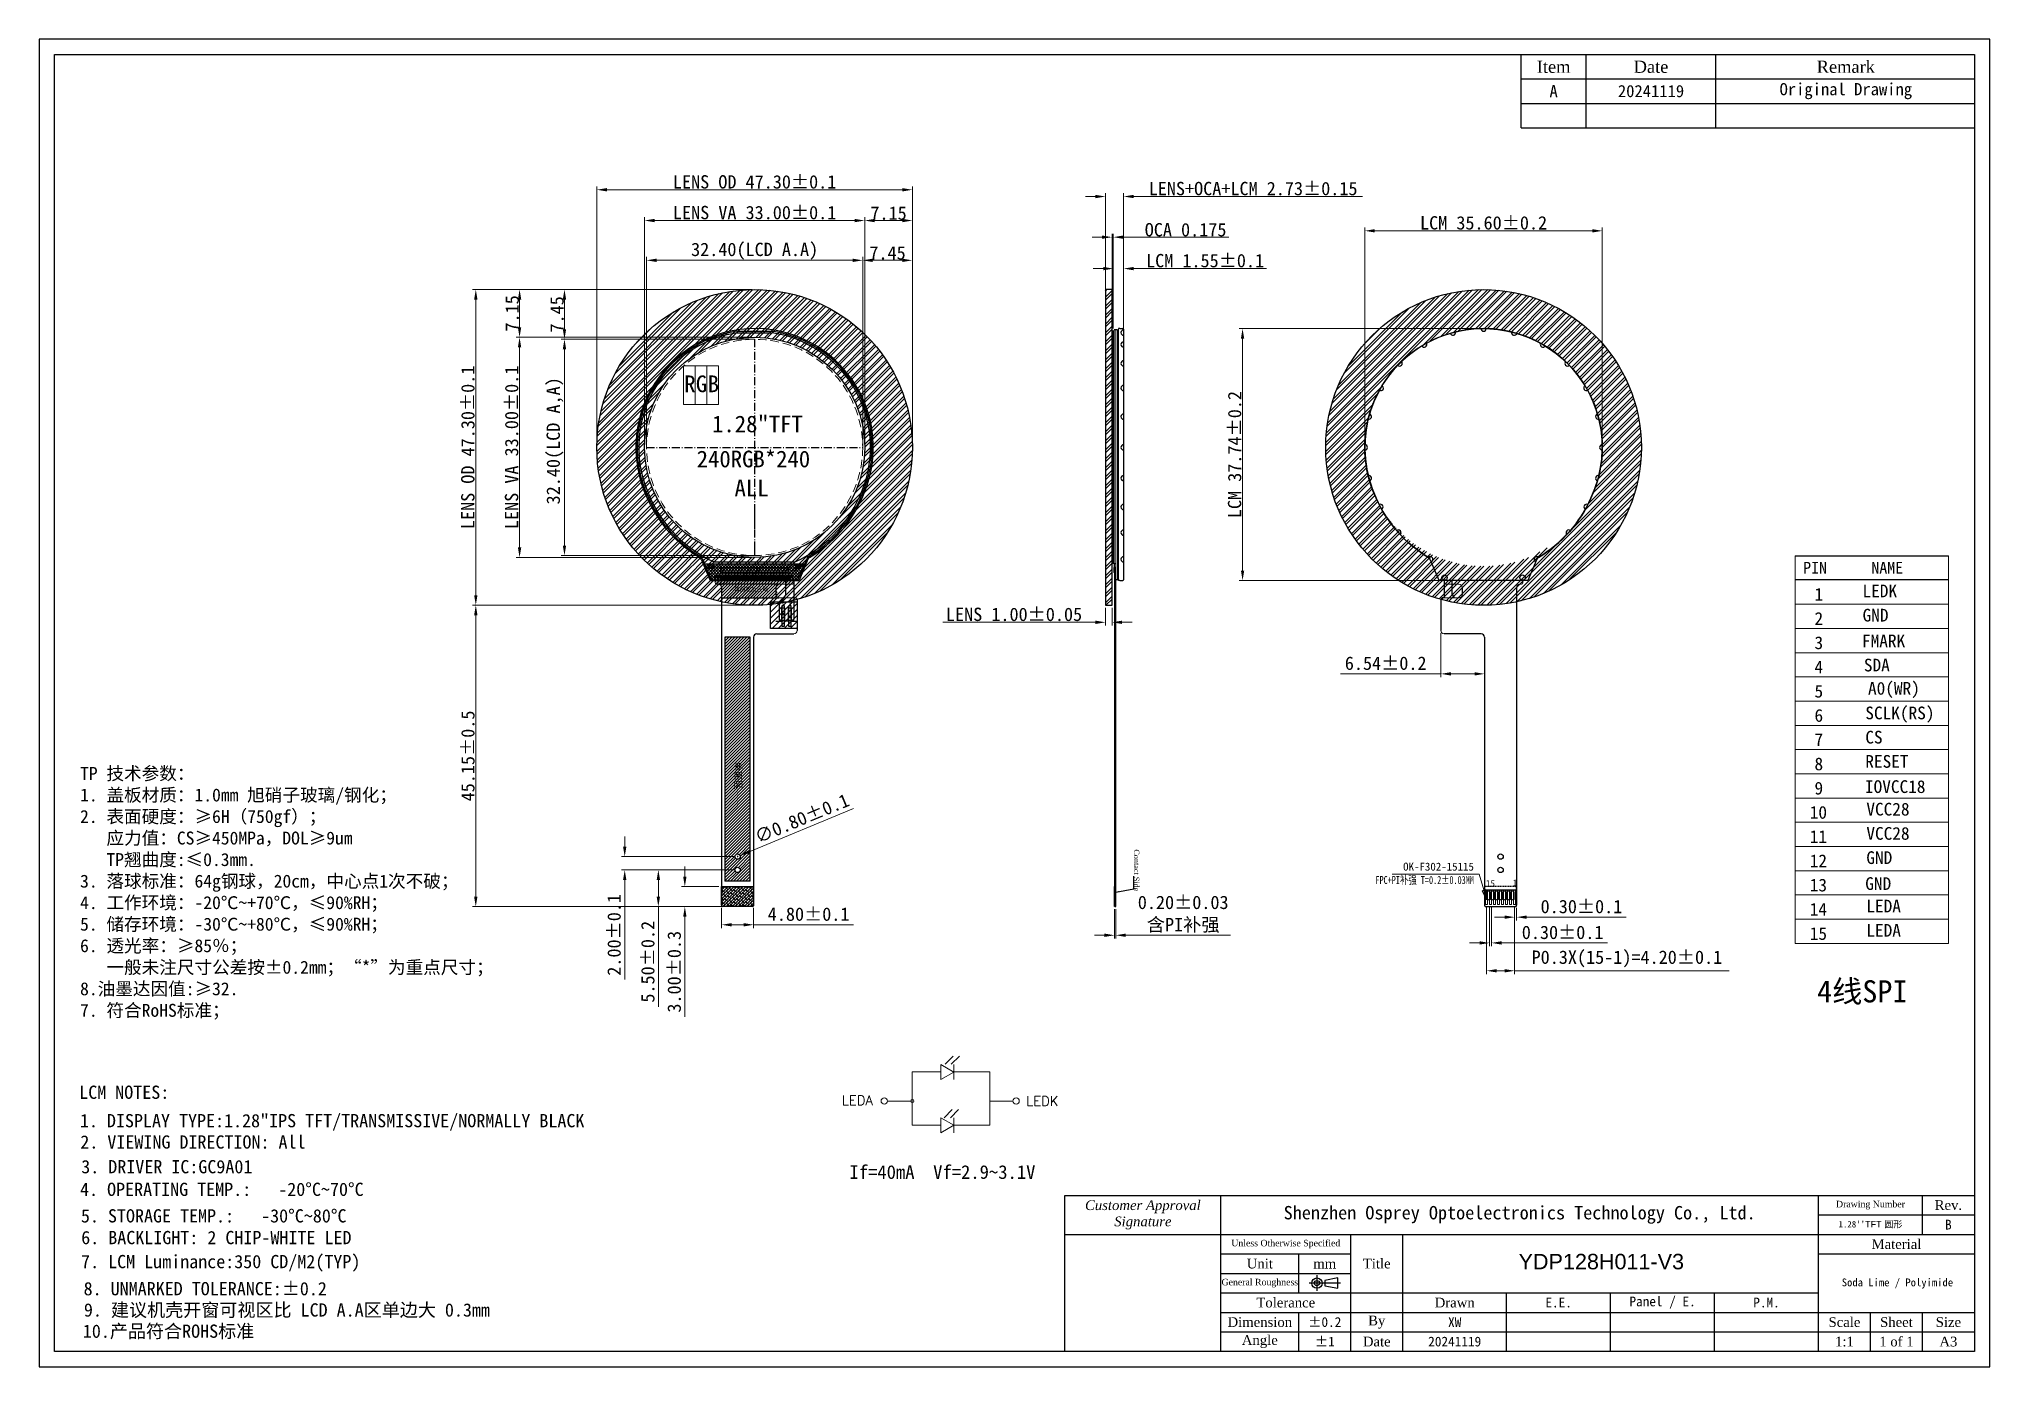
# Model space of a CAD drawing. Header units: millimetres. Extents: x 1006 to 1299, y 435 to 634.
import ezdxf

# ---------------------------------------------------------------- set-up
doc = ezdxf.new("R2010")
doc.units = ezdxf.units.MM
for name, pattern in [('ACAD_ISO10W100', [18, 12, -3, 0, -3]), ('CENTER', [50.8, 31.75, -6.35, 6.35, -6.35]), ('DASHED2', [0.375, 0.25, -0.125])]:
    doc.linetypes.add(name, pattern=pattern)
for name, color, linetype, lineweight in [('1', 7, 'Continuous', 13), ('BEZEL', 4, 'Continuous', 20), ('DIM（标注）', 3, 'Continuous', 15), ('LCD_MAIN', 2, 'Continuous', 9), ('T-SHADING黑白双面胶', 5, 'Continuous', 18)]:
    doc.layers.add(name, color=color, linetype=linetype, lineweight=lineweight)
for name, color, linetype in [('AUDIT_I_181013161717-0', 7, 'Continuous'), ('dim', 3, 'Continuous'), ('dimension', 3, 'Continuous'), ('DWG', 7, 'Continuous'), ('FPC', 33, 'Continuous'), ('FPC-LED', 30, 'Continuous'), ('FPC-O正面白油层', 7, 'Continuous'), ('FPC1', 30, 'Continuous'), ('FRAME', 154, 'Continuous'), ('Index', 7, 'Continuous'), ('图框', 7, 'Continuous'), ('边框', 7, 'Continuous'), ('铁框', 5, 'Continuous')]:
    doc.layers.add(name, color=color, linetype=linetype)
doc.styles.add('RD', font='ROMAND.shx', dxfattribs={"width": 0.8})
doc.styles.add('St', font='', dxfattribs={"height": 2})
doc.styles.get("Standard").update_dxf_attribs({"font": 'txt', "bigfont": 'gbcbig.shx'})
doc.styles.add('style2', font='romans.shx', dxfattribs={"bigfont": 'bigfont.shx'})
doc.styles.add('宋体', font='')
doc.styles.add('工程', font='gbenor.shx', dxfattribs={"width": 1.25, "bigfont": 'gbcbig.shx'})
doc.styles.get('St').set_extended_font_data('SimSun')
doc.styles.get('宋体').set_extended_font_data('SimSun')
doc.dimstyles.new('SH', dxfattribs={"dimscale": 1.4, "dimtxt": 1, "dimasz": 0.5, "dimexe": 0.8, "dimexo": 0.625, "dimtad": 0, "dimzin": 0, "dimdsep": 46, "dimtxsty": 'RD', "dimcen": 2.5, "dimadec": 0, "dimazin": 0, "dimtfac": 0.6, "dimtmove": 0, "dimatfit": 3, "dimfxl": 1, "dimtolj": 1, "dimarcsym": 0})
doc.dimstyles.get("Standard").update_dxf_attribs({"dimtxt": 0.18, "dimasz": 0.18, "dimexe": 0.18, "dimexo": 0.0625, "dimgap": 0.09, "dimtad": 0, "dimzin": 0, "dimdsep": 46, "dimtxsty": 'Standard', "dimcen": 0, "dimadec": 0, "dimazin": 0, "dimtfac": 1, "dimtofl": 0, "dimtmove": 0, "dimatfit": 3, "dimfxl": 1, "dimtolj": 1, "dimtzin": 0, "dimarcsym": 0})
doc.dimstyles.new('标准', dxfattribs={"dimtxt": 2, "dimasz": 1.8, "dimexe": 0.5, "dimexo": 0.4, "dimgap": 0.1, "dimtad": 1, "dimzin": 1, "dimdsep": 46, "dimtxsty": '工程', "dimblk": 'CLOSEDBLANK', "dimcen": 0.09, "dimclrd": 3, "dimclre": 3, "dimclrt": 3, "dimadec": 0, "dimazin": 0, "dimtfac": 1, "dimtofl": 0, "dimtmove": 0, "dimatfit": 3, "dimldrblk": 'CLOSEDBLANK', "dimfxl": 1, "dimtolj": 1, "dimlwd": 0, "dimlwe": 0, "dimarcsym": 0})
pattern_1 = [(45, (11.34007, 9.5764), (-0.2245064, 0.2245064), [])]

msp = doc.modelspace()

# ---------------------------------------------------------------- texts
at = {"linetype": 'Continuous', "style": '宋体'}
for s, p in [('PIN', (1270.761, 553.569)), ('NAME', (1280.987, 553.569))]:
    msp.add_text(s, height=1.7483, dxfattribs=at).set_placement(p)
at = {"lineweight": 0, "style": '宋体'}
for s, height, p in [('1', 1.904, (1272.458, 549.509)), ('LEDK', 1.9043, (1279.653, 550.01)), ('2', 1.904, (1272.458, 545.879)), ('GND', 1.9043, (1279.668, 546.38)), ('3', 1.904, (1272.458, 542.249)), ('FMARK', 1.9043, (1279.578, 542.52)), ('4', 1.904, (1272.458, 538.619)), ('SDA', 1.9043, (1279.86, 538.903)), ('5', 1.904, (1272.458, 534.989)), ('A0(WR)', 1.9043, (1280.478, 535.422)), ('6', 1.904, (1272.458, 531.359)), ('SCLK(RS)', 1.9043, (1280.076, 531.731)), ('7', 1.904, (1272.458, 527.729)), ('CS', 1.9043, (1280.076, 528.101)), ('RESET', 1.9043, (1280.076, 524.471)), ('8', 1.904, (1272.458, 524.099)), ('9', 1.904, (1272.458, 520.469)), ('IOVCC18', 1.9043, (1280.022, 520.693)), ('10', 1.9043, (1271.744, 516.839)), ('VCC28', 1.9043, (1280.232, 517.316)), ('11', 1.9043, (1271.744, 513.209)), ('VCC28', 1.9043, (1280.232, 513.686)), ('GND', 1.9043, (1280.232, 510.056)), ('12', 1.9043, (1271.744, 509.578)), ('13', 1.9043, (1271.744, 505.948)), ('GND', 1.9043, (1280.069, 506.17)), ('14', 1.9043, (1271.744, 502.318)), ('LEDA', 1.9043, (1280.232, 502.796)), ('15', 1.9043, (1271.744, 498.688)), ('LEDA', 1.9043, (1280.232, 499.166))]:
    msp.add_text(s, height=height, dxfattribs=at).set_placement(p)
at = {"insert": (1113.679, 554.358), "char_height": 0.5, "attachment_point": 1, "style": '宋体'}
msp.add_mtext('IC', dxfattribs=at)
at = {"color": 6, "insert": (1110.56, 551.536), "char_height": 0.6, "width": 5.11681, "attachment_point": 1}
msp.add_mtext('{\\fSimSun|b0|i0|c134|p54;单面弯折区域}', dxfattribs=at)
at = {"color": 6, "linetype": 'ByBlock', "insert": (1111.653, 525.405), "char_height": 1, "width": 4.83133, "attachment_point": 1, "rotation": 270, "style": '宋体'}
msp.add_mtext('单面区', dxfattribs=at)
at = {"insert": (1221.416, 510.257), "char_height": 1.2, "width": 21.57191, "attachment_point": 3, "style": '宋体'}
msp.add_mtext('{\\C0;OK-F302-15115\\P\\W0.75;FPC+PI补强 T=0.2±0.03MM}', dxfattribs=at)
at = {"color": 0, "char_height": 1, "attachment_point": 1, "style": '宋体'}
for s, insert, width in [('15', (1223.209, 507.661), 1.80117), ('1', (1227.233, 507.732), 0.54561)]:
    msp.add_mtext(s, dxfattribs=dict(at, insert=insert, width=width))
at = {"color": 7, "insert": (1012.686, 465.701), "char_height": 1.98483, "width": 53.41277, "attachment_point": 1, "style": '宋体'}
msp.add_mtext('3. DRIVER IC:GC9A01', dxfattribs=at)
at = {"layer": 'dim', "color": 4, "insert": (1012.511, 524.591), "char_height": 1.93536, "width": 97.45699, "attachment_point": 1, "style": 'St'}
msp.add_mtext('TP 技术参数：    \\P1. 盖板材质：1.0mm 旭硝子{\\C256;玻璃/钢化}；\\P2. {\\C256;表面硬度：\\C1;≥6H（750gf）\\C256;；\\P   应力值：\\C1;CS≥450MPa，DOL≥9um\\P   }TP翘曲度:≤0.3mm.\\P3. 落球标准：64g钢球，20cm，中心点1次不破；\\P4. 工作环境：-20℃~+70℃，≤90%RH；\\P5. 储存环境：-30℃~+80℃，≤90%RH；\\P6. 透光率：≥85％；\\P   一般未注尺寸公差按±0.2mm；“{\\C0;*}”为重点尺寸；\\P8.油墨达因值:≥32.\\P7. 符合RoHS标准；', dxfattribs=at)
at = {"layer": 'dimension', "color": 7, "insert": (1228.108, 451.651), "char_height": 2.31443, "width": 256.17487, "attachment_point": 1, "style": '宋体'}
msp.add_mtext('{\\fArial|b0|i0|c0|p34;\\C1;YDP128H011-V3}', dxfattribs=at)
at = {"layer": 'DIM（标注）', "color": 7}
for s, height, style, p in [('LEDA', 1.44, 'style2', (1126.704, 473.936)), ('LEDK', 1.44, 'style2', (1154.333, 473.822)), ('If=40mA  Vf=2.9~3.1V ', 2.0487, '宋体', (1127.823, 462.883))]:
    msp.add_text(s, height=height, dxfattribs=dict(at, style=style)).set_placement(p)
at = {"layer": 'FPC-O正面白油层', "color": 2, "style": '宋体'}
for s, p in [('K', (1117.739, 548.751)), ('A', (1118.74, 548.751))]:
    msp.add_text(s, height=0.45, dxfattribs=at).set_placement(p)
at = {"layer": 'FRAME', "color": 7, "attachment_point": 5, "style": '宋体'}
for s, insert, char_height in [('{\\fTimes New Roman|b0|i0|c0|p18;Item}', (1233.36, 629.479), 1.82477), ('{\\fTimes New Roman|b0|i0|c0|p18;Date}', (1247.958, 629.479), 1.82477), ('{\\fTimes New Roman|b0|i0|c0|p18;Remark}', (1277.154, 629.479), 1.82477), ('A', (1233.36, 625.83), 1.825), ('20241119', (1247.958, 625.83), 1.8248), ('Original Drawing', (1277.154, 625.83), 1.82477), ('{\\fTimes New Roman|b0|i1|c0|p18;Customer Approval\\PSignature}', (1171.8, 457.489), 1.46042), ('{\\fTimes New Roman|b0|i0|c0|p18;Drawing Number}', (1280.845, 458.95), 0.97362), ('{\\fTimes New Roman|b0|i0|c0|p18;Rev.}', (1292.528, 458.95), 1.46042), ("1.28''{\\fArial|b0|i0|c0|p32;TFT }圆形", (1280.845, 456.029), 0.97362), ('B', (1292.528, 456.029), 1.46), ('{\\fTimes New Roman|b0|i0|c0|p18;Unless Otherwise Specified}', (1193.219, 453.108), 0.97362), ('{\\fTimes New Roman|b0|i0|c0|p18;Material}', (1284.739, 453.108), 1.46042), ('{\\fTimes New Roman|b0|i0|c0|p18;Unit}', (1189.325, 450.187), 1.46042), ('{\\fTimes New Roman|b0|i0|c0|p18;mm}', (1199.061, 450.187), 1.46042), ('{\\fTimes New Roman|b0|i0|c0|p18;Title}', (1206.85, 450.187), 1.46042), ('{\\fTimes New Roman|b0|i0|c0|p18;General Roughness}', (1189.325, 447.266), 0.97362), ('Soda Lime / Polyimide', (1284.888, 447.205), 1.16834), ('{\\fTimes New Roman|b0|i0|c0|p18;Tolerance}', (1193.219, 444.345), 1.46042), ('{\\fTimes New Roman|b0|i0|c0|p18;Drawn}', (1218.533, 444.345), 1.46042), ('E.E.', (1234.111, 444.345), 1.4604), ('Panel / E.', (1249.689, 444.345), 1.4604), ('P.M.', (1265.267, 444.345), 1.4604), ('{\\fTimes New Roman|b0|i0|c0|p18;Dimension}', (1189.325, 441.425), 1.46042), ('%%P0.2', (1199.061, 441.425), 1.4604), ('{\\fTimes New Roman|b0|i0|c0|p18;By}', (1206.85, 441.425), 1.46042), ('{\\fTimes New Roman|b0|i0|c0|p18;Scale}', (1276.95, 441.425), 1.46042), ('{\\fTimes New Roman|b0|i0|c0|p18;Sheet}', (1284.739, 441.425), 1.46042), ('{\\fTimes New Roman|b0|i0|c0|p18;Size}', (1292.528, 441.425), 1.46042), ('{\\fTimes New Roman|b0|i0|c0|p18;Angle}', (1189.325, 438.504), 1.46042), ('%%p1', (1199.061, 438.504), 1.4604), ('{\\fTimes New Roman|b0|i0|c0|p18;Date}', (1206.85, 438.504), 1.46042), ('20241119', (1218.533, 438.504), 1.4604), ('{\\fTimes New Roman|b0|i0|c0|p18;1:1}', (1276.95, 438.504), 1.46042), ('{\\fTimes New Roman|b0|i0|c0|p18;1 of 1}', (1284.739, 438.504), 1.46042), ('{\\fTimes New Roman|b0|i0|c0|p18;A3}', (1292.528, 438.504), 1.46042)]:
    msp.add_mtext(s, dxfattribs=dict(at, insert=insert, char_height=char_height))
for s, insert, char_height, width in [('{\\fSimSun|b1|i0|c134|p2;\\C4;Shenzhen Osprey Optoelectronics Technology Co., Ltd.}', (1228.27, 457.489), 2, 81.25421), ('XW', (1218.533, 441.425), 1.4604, 12.89128)]:
    msp.add_mtext(s, dxfattribs=dict(at, insert=insert, char_height=char_height, width=width))
at = {"layer": 'Index', "color": 3, "insert": (1170.852, 512.247), "char_height": 0.8, "attachment_point": 4, "rotation": 270, "style": '宋体'}
msp.add_mtext('{\\fTimes New Roman|b0|i0|c0|p18;\\C7;Contact Side}', dxfattribs=at)
at = {"layer": 'LCD_MAIN', "color": 1, "linetype": 'ByBlock', "insert": (1103.054, 583.239), "char_height": 2.5, "width": 1.74196, "attachment_point": 1, "style": '宋体'}
msp.add_mtext('R', dxfattribs=at)
at = {"layer": 'LCD_MAIN', "color": 3, "linetype": 'ByBlock', "insert": (1104.799, 583.239), "char_height": 2.5, "width": 1.74196, "attachment_point": 1, "style": '宋体'}
msp.add_mtext('G', dxfattribs=at)
at = {"layer": 'LCD_MAIN', "color": 5, "linetype": 'ByBlock', "insert": (1106.572, 583.239), "char_height": 2.5, "width": 1.74196, "attachment_point": 1, "style": '宋体'}
msp.add_mtext('B', dxfattribs=at)
at = {"layer": 'LCD_MAIN', "color": 7, "linetype": 'ByBlock', "char_height": 2.5, "attachment_point": 1, "style": '宋体'}
for s, insert, width in [('1.28"TFT', (1107.232, 577.232), 21.21544), ('240RGB*240', (1104.928, 571.981), 21.21544), ('ALL', (1110.601, 567.636), 5.55458)]:
    msp.add_mtext(s, dxfattribs=dict(at, insert=insert, width=width))
at = {"layer": '图框', "style": '宋体'}
for s, height, p in [('LCM NOTES:', 1.9848, (1012.383, 474.871)), ('1. DISPLAY TYPE:1.28"IPS TFT/TRANSMISSIVE/NORMALLY BLACK', 1.98483, (1012.487, 470.612)), ('2. VIEWING DIRECTION: All', 1.98483, (1012.547, 467.417)), ('4. OPERATING TEMP.:   -20%%DC~70%%DC', 1.98483, (1012.507, 460.326)), ('5. STORAGE TEMP.:   -30%%DC~80%%DC', 1.98483, (1012.64, 456.354)), ('6. BACKLIGHT: 2 CHIP-WHITE LED', 1.98483, (1012.684, 453.099)), ('7. LCM Luminance:350 CD/M2(TYP)', 1.98483, (1012.663, 449.502)), ('8. UNMARKED TOLERANCE:%%P0.2', 1.98483, (1013.042, 445.443)), ('9. 建议机壳开窗可视区比 LCD A.A区单边大 0.3mm', 1.98483, (1013.087, 442.256))]:
    msp.add_text(s, height=height, dxfattribs=at).set_placement(p)
at = {"layer": '图框', "insert": (1012.925, 441.063), "char_height": 1.98483, "width": 53.41277, "attachment_point": 1, "style": '宋体'}
msp.add_mtext('10.产品符合ROHS标准', dxfattribs=at)
at = {"layer": '边框', "style": '宋体'}
msp.add_text('4线SPI', height=3.3199, dxfattribs=at).set_placement((1272.838, 489.32))

# ---------------------------------------------------------------- blocks, each defined once
blk = doc.blocks.new('*D121')
at = {"color": 3, "lineweight": 0, "transparency": 16777216}
for p, q in [((1167.36, 590.26), (1167.36, 599.75)), ((1168.91, 590.56), (1168.91, 599.75)), ((1165.86, 599.25), (1164.36, 599.25)), ((1170.41, 599.25), (1190.32, 599.25))]:
    blk.add_line(p, q, dxfattribs=at)
at = {"color": 3, "transparency": 16777216}
for points in [[(1165.86, 599.5), (1165.86, 599), (1167.36, 599.25)], [(1170.41, 599.5), (1170.41, 599), (1168.91, 599.25)]]:
    blk.add_solid(points, dxfattribs=at)
at = {"layer": 'Defpoints', "color": 0, "transparency": 16777216}
for p in [(1168.91, 599.25), (1167.36, 589.86), (1168.91, 590.16)]:
    blk.add_point(p, dxfattribs=at)
at = {"color": 3, "transparency": 16777216, "insert": (1181.12, 600.43), "char_height": 2, "attachment_point": 5, "style": '宋体'}
blk.add_mtext('\\A1;LCM 1.55%%P0.1', dxfattribs=at)
blk = doc.blocks.new('_ClosedBlank')
at = {"color": 0, "linetype": 'ByBlock', "lineweight": -2}
for p, q in [((-1, 0.17), (0, 0)), ((-1, 0.17), (-1, -0.17)), ((0, 0), (-1, -0.17))]:
    blk.add_line(p, q, dxfattribs=at)
blk = doc.blocks.new('*D122')
at = {"color": 3, "lineweight": 0, "transparency": 16777216}
for p, q in [((1167.54, 503.27), (1167.54, 498.88)), ((1167.74, 503.27), (1167.74, 498.88)), ((1166.04, 499.38), (1164.54, 499.38)), ((1169.24, 499.38), (1184.93, 499.38))]:
    blk.add_line(p, q, dxfattribs=at)
at = {"color": 3, "transparency": 16777216}
for points in [[(1166.04, 499.63), (1166.04, 499.13), (1167.54, 499.38)], [(1169.24, 499.63), (1169.24, 499.13), (1167.74, 499.38)]]:
    blk.add_solid(points, dxfattribs=at)
at = {"layer": 'Defpoints', "color": 0, "transparency": 16777216}
for p in [(1167.54, 503.67), (1167.74, 503.67), (1167.74, 499.38)]:
    blk.add_point(p, dxfattribs=at)
at = {"color": 3, "transparency": 16777216, "insert": (1177.84, 502.52), "char_height": 2, "attachment_point": 5, "style": '宋体'}
blk.add_mtext('\\A1;0.20%%p0.03\\P{\\fSimSun|b0|i0|c134|p54;含}PI{\\fSimSun|b0|i0|c134|p54;补强}', dxfattribs=at)
blk = doc.blocks.new('*D110')
at = {"color": 3, "lineweight": 0, "transparency": 16777216}
for p, q in [((1113.61, 588.66), (1084.61, 588.66)), ((1085.11, 587.16), (1085.11, 557.76)), ((1113.61, 556.26), (1084.61, 556.26))]:
    blk.add_line(p, q, dxfattribs=at)
at = {"color": 3, "transparency": 16777216}
for points in [[(1084.86, 587.16), (1085.36, 587.16), (1085.11, 588.66)], [(1084.86, 557.76), (1085.36, 557.76), (1085.11, 556.26)]]:
    blk.add_solid(points, dxfattribs=at)
at = {"layer": 'Defpoints', "color": 0, "transparency": 16777216}
for p in [(1114.01, 588.66), (1085.11, 556.26), (1114.01, 556.26)]:
    blk.add_point(p, dxfattribs=at)
at = {"color": 3, "transparency": 16777216, "insert": (1083.69, 573.45), "char_height": 2, "attachment_point": 5, "rotation": 90, "style": '宋体'}
blk.add_mtext('\\A1;32.40(LCD A,A)', dxfattribs=at)
blk = doc.blocks.new('*D115')
at = {"color": 3, "lineweight": 0, "transparency": 16777216}
for p, q in [((1097.41, 572.46), (1097.41, 600.99)), ((1098.91, 600.49), (1128.31, 600.49)), ((1129.81, 572.46), (1129.81, 600.99))]:
    blk.add_line(p, q, dxfattribs=at)
at = {"color": 3, "transparency": 16777216}
for points in [[(1098.91, 600.74), (1098.91, 600.24), (1097.41, 600.49)], [(1128.31, 600.74), (1128.31, 600.24), (1129.81, 600.49)]]:
    blk.add_solid(points, dxfattribs=at)
at = {"layer": 'Defpoints', "color": 0, "transparency": 16777216}
for p in [(1129.81, 600.49), (1097.41, 572.06), (1129.81, 572.06)]:
    blk.add_point(p, dxfattribs=at)
at = {"color": 3, "transparency": 16777216, "insert": (1113.61, 601.86), "char_height": 2, "attachment_point": 5, "style": '宋体'}
blk.add_mtext('\\A1;32.40(LCD A.A)', dxfattribs=at)
blk = doc.blocks.new('*D123')
at = {"color": 7, "lineweight": 0, "transparency": 16777216}
for p, q in [((1108.66, 503.47), (1108.66, 500.45)), ((1113.46, 503.47), (1113.46, 500.45))]:
    blk.add_line(p, q, dxfattribs=at)
at = {"color": 3, "lineweight": 0, "transparency": 16777216}
for p, q in [((1110.16, 500.95), (1111.96, 500.95)), ((1113.46, 500.95), (1128.44, 500.95))]:
    blk.add_line(p, q, dxfattribs=at)
at = {"color": 3, "transparency": 16777216}
for points in [[(1110.16, 501.2), (1110.16, 500.7), (1108.66, 500.95)], [(1111.96, 501.2), (1111.96, 500.7), (1113.46, 500.95)]]:
    blk.add_solid(points, dxfattribs=at)
at = {"layer": 'Defpoints', "color": 0, "transparency": 16777216}
for p in [(1108.66, 503.87), (1113.46, 503.87), (1113.46, 500.95)]:
    blk.add_point(p, dxfattribs=at)
at = {"color": 3, "transparency": 16777216, "insert": (1121.7, 502.53), "char_height": 2, "attachment_point": 5, "style": '宋体'}
blk.add_mtext('\\A1;4.80±0.1', dxfattribs=at)
blk = doc.blocks.new('*D124')
at = {"color": 3, "lineweight": 0, "transparency": 16777216}
for p, q in [((1103.15, 508.17), (1103.15, 509.67)), ((1103.15, 502.17), (1103.15, 487.14))]:
    blk.add_line(p, q, dxfattribs=at)
at = {"color": 7, "lineweight": 0, "transparency": 16777216}
for p, q in [((1108.26, 506.67), (1102.65, 506.67)), ((1108.46, 503.67), (1102.65, 503.67))]:
    blk.add_line(p, q, dxfattribs=at)
at = {"color": 3, "transparency": 16777216}
for points in [[(1102.9, 508.17), (1103.4, 508.17), (1103.15, 506.67)], [(1102.9, 502.17), (1103.4, 502.17), (1103.15, 503.67)]]:
    blk.add_solid(points, dxfattribs=at)
at = {"layer": 'Defpoints', "color": 0, "transparency": 16777216}
for p in [(1108.66, 506.67), (1103.15, 503.67), (1108.86, 503.67)]:
    blk.add_point(p, dxfattribs=at)
at = {"color": 3, "transparency": 16777216, "insert": (1101.57, 493.91), "char_height": 2, "attachment_point": 5, "rotation": 90, "style": '宋体'}
blk.add_mtext('\\A1;3.00±0.3', dxfattribs=at)
blk = doc.blocks.new('*D129')
at = {"color": 7, "lineweight": 0, "transparency": 16777216}
for p, q in [((1110.66, 509.17), (1098.68, 509.17)), ((1108.46, 503.67), (1098.68, 503.67))]:
    blk.add_line(p, q, dxfattribs=at)
at = {"color": 3, "lineweight": 0, "transparency": 16777216}
for p, q in [((1099.18, 507.67), (1099.18, 505.17)), ((1099.18, 503.67), (1099.18, 488.64))]:
    blk.add_line(p, q, dxfattribs=at)
at = {"color": 3, "transparency": 16777216}
for points in [[(1098.93, 507.67), (1099.43, 507.67), (1099.18, 509.17)], [(1098.93, 505.17), (1099.43, 505.17), (1099.18, 503.67)]]:
    blk.add_solid(points, dxfattribs=at)
at = {"layer": 'Defpoints', "color": 0, "transparency": 16777216}
for p in [(1111.06, 509.17), (1099.18, 503.67), (1108.86, 503.67)]:
    blk.add_point(p, dxfattribs=at)
at = {"color": 3, "transparency": 16777216, "insert": (1097.61, 495.41), "char_height": 2, "attachment_point": 5, "rotation": 90, "style": '宋体'}
blk.add_mtext('\\A1;5.50±0.2', dxfattribs=at)
blk = doc.blocks.new('*D130')
at = {"color": 3, "lineweight": 0, "transparency": 16777216}
for p, q in [((1094.14, 512.67), (1094.14, 514.17)), ((1094.14, 507.67), (1094.14, 492.73))]:
    blk.add_line(p, q, dxfattribs=at)
at = {"color": 7, "lineweight": 0, "transparency": 16777216}
for p, q in [((1110.66, 511.17), (1093.64, 511.17)), ((1110.66, 509.17), (1093.64, 509.17))]:
    blk.add_line(p, q, dxfattribs=at)
at = {"color": 3, "transparency": 16777216}
for points in [[(1093.89, 512.67), (1094.39, 512.67), (1094.14, 511.17)], [(1093.89, 507.67), (1094.39, 507.67), (1094.14, 509.17)]]:
    blk.add_solid(points, dxfattribs=at)
at = {"layer": 'Defpoints', "color": 0, "transparency": 16777216}
for p in [(1094.14, 509.17), (1111.06, 511.17), (1111.06, 509.17)]:
    blk.add_point(p, dxfattribs=at)
at = {"color": 3, "transparency": 16777216, "insert": (1092.56, 499.44), "char_height": 2, "attachment_point": 5, "rotation": 90, "style": '宋体'}
blk.add_mtext('\\A1;2.00±0.1', dxfattribs=at)
blk = doc.blocks.new('*D131')
at = {"color": 3, "lineweight": 0, "transparency": 16777216}
blk.add_line((1128.41, 518.37), (1112.81, 511.9), dxfattribs=at)
at = {"color": 7, "lineweight": 0, "transparency": 16777216}
for p, q in [((1110.97, 511.17), (1111.15, 511.17)), ((1111.06, 511.08), (1111.06, 511.26))]:
    blk.add_line(p, q, dxfattribs=at)
at = {"color": 3, "transparency": 16777216}
blk.add_solid([(1112.72, 512.13), (1112.91, 511.67), (1111.43, 511.32)], dxfattribs=at)
at = {"layer": 'Defpoints', "color": 0, "transparency": 16777216}
for p in [(1110.69, 511.02), (1111.43, 511.32)]:
    blk.add_point(p, dxfattribs=at)
at = {"color": 3, "transparency": 16777216, "insert": (1120.7, 516.88), "char_height": 2, "attachment_point": 5, "rotation": 22.5407, "style": '宋体'}
blk.add_mtext('\\A1;∅0.80±0.1', dxfattribs=at)
blk = doc.blocks.new('*D132')
at = {"color": 7, "lineweight": 0, "transparency": 16777216}
for p, q in [((1223.76, 503.57), (1223.76, 497.73)), ((1224.06, 503.57), (1224.06, 497.73))]:
    blk.add_line(p, q, dxfattribs=at)
at = {"color": 3, "lineweight": 0, "transparency": 16777216}
for p, q in [((1222.26, 498.23), (1220.76, 498.23)), ((1225.56, 498.23), (1241.43, 498.23))]:
    blk.add_line(p, q, dxfattribs=at)
at = {"color": 3, "transparency": 16777216}
for points in [[(1222.26, 498.48), (1222.26, 497.98), (1223.76, 498.23)], [(1225.56, 498.48), (1225.56, 497.98), (1224.06, 498.23)]]:
    blk.add_solid(points, dxfattribs=at)
at = {"layer": 'Defpoints', "color": 0, "transparency": 16777216}
for p in [(1223.76, 503.97), (1224.06, 503.97), (1224.06, 498.23)]:
    blk.add_point(p, dxfattribs=at)
at = {"color": 3, "transparency": 16777216, "insert": (1234.71, 499.8), "char_height": 2, "attachment_point": 5, "style": '宋体'}
blk.add_mtext('\\A1;0.30±0.1', dxfattribs=at)
blk = doc.blocks.new('*D133')
at = {"color": 7, "lineweight": 0, "transparency": 16777216}
for p, q in [((1223.31, 503.57), (1223.31, 493.56)), ((1227.51, 503.57), (1227.51, 493.56))]:
    blk.add_line(p, q, dxfattribs=at)
at = {"color": 3, "lineweight": 0, "transparency": 16777216}
for p, q in [((1224.81, 494.06), (1226.01, 494.06)), ((1227.51, 494.06), (1259.68, 494.06))]:
    blk.add_line(p, q, dxfattribs=at)
at = {"color": 3, "transparency": 16777216}
for points in [[(1224.81, 494.31), (1224.81, 493.81), (1223.31, 494.06)], [(1226.01, 494.31), (1226.01, 493.81), (1227.51, 494.06)]]:
    blk.add_solid(points, dxfattribs=at)
at = {"layer": 'Defpoints', "color": 0, "transparency": 16777216}
for p in [(1223.31, 503.97), (1227.51, 503.97), (1227.51, 494.06)]:
    blk.add_point(p, dxfattribs=at)
at = {"color": 3, "transparency": 16777216, "insert": (1244.34, 495.83), "char_height": 2, "attachment_point": 5, "style": '宋体'}
blk.add_mtext('\\A1;P0.3X(15-1)=4.20±0.1', dxfattribs=at)
blk = doc.blocks.new('*D125')
at = {"color": 7, "lineweight": 0, "transparency": 16777216}
for p, q in [((1227.51, 503.57), (1227.51, 501.59)), ((1227.81, 503.47), (1227.81, 501.59))]:
    blk.add_line(p, q, dxfattribs=at)
at = {"color": 3, "lineweight": 0, "transparency": 16777216}
for p, q in [((1226.01, 502.09), (1224.51, 502.09)), ((1229.31, 502.09), (1244.25, 502.09))]:
    blk.add_line(p, q, dxfattribs=at)
at = {"color": 3, "transparency": 16777216}
for points in [[(1226.01, 502.34), (1226.01, 501.84), (1227.51, 502.09)], [(1229.31, 502.34), (1229.31, 501.84), (1227.81, 502.09)]]:
    blk.add_solid(points, dxfattribs=at)
at = {"layer": 'Defpoints', "color": 0, "transparency": 16777216}
for p in [(1227.51, 503.97), (1227.81, 503.87), (1227.81, 502.09)]:
    blk.add_point(p, dxfattribs=at)
at = {"color": 3, "transparency": 16777216, "insert": (1237.53, 503.67), "char_height": 2, "attachment_point": 5, "style": '宋体'}
blk.add_mtext('\\A1;0.30±0.1', dxfattribs=at)
blk = doc.blocks.new('*D128')
at = {"color": 7, "lineweight": 0, "transparency": 16777216}
for p, q in [((1216.47, 544.64), (1216.47, 538.04)), ((1223.01, 543.64), (1223.01, 538.04))]:
    blk.add_line(p, q, dxfattribs=at)
at = {"color": 3, "lineweight": 0, "transparency": 16777216}
for p, q in [((1216.47, 538.54), (1201.41, 538.54)), ((1221.51, 538.54), (1217.97, 538.54))]:
    blk.add_line(p, q, dxfattribs=at)
at = {"color": 3, "transparency": 16777216}
for points in [[(1217.97, 538.79), (1217.97, 538.29), (1216.47, 538.54)], [(1221.51, 538.79), (1221.51, 538.29), (1223.01, 538.54)]]:
    blk.add_solid(points, dxfattribs=at)
at = {"layer": 'Defpoints', "color": 0, "transparency": 16777216}
for p in [(1216.47, 545.04), (1223.01, 544.04), (1223.01, 538.54)]:
    blk.add_point(p, dxfattribs=at)
at = {"color": 3, "transparency": 16777216, "insert": (1208.19, 540.12), "char_height": 2, "attachment_point": 5, "style": '宋体'}
blk.add_mtext('\\A1;6.54±0.2', dxfattribs=at)
blk = doc.blocks.new('f')
h = blk.add_hatch()
h.set_pattern_fill('ANSI31', color=2, scale=0.2, style=0)
h.set_pattern_definition([(45, (236.8483, 0), (-0.4490128, 0.4490128), [])])
h.paths.add_polyline_path([(485.95, 191.79), (481.95, 191.79), (481.95, 187.79), (485.95, 187.79)])
at = {"color": 2}
for p, q in [((481.95, 191.79), (485.95, 191.79)), ((481.95, 187.79), (481.95, 191.79)), ((485.95, 191.79), (485.95, 187.79)), ((485.95, 187.79), (481.95, 187.79))]:
    blk.add_line(p, q, dxfattribs=at)
blk = doc.blocks.new('*D134')
at = {"color": 3, "lineweight": 0, "transparency": 16777216}
for p, q in [((1097.11, 572.87), (1097.11, 606.95)), ((1098.61, 606.45), (1128.61, 606.45)), ((1130.11, 572.87), (1130.11, 606.95))]:
    blk.add_line(p, q, dxfattribs=at)
at = {"color": 3, "transparency": 16777216}
for points in [[(1098.61, 606.7), (1098.61, 606.2), (1097.11, 606.45)], [(1128.61, 606.7), (1128.61, 606.2), (1130.11, 606.45)]]:
    blk.add_solid(points, dxfattribs=at)
at = {"layer": 'Defpoints', "color": 0, "transparency": 16777216}
for p in [(1130.11, 606.45), (1097.11, 572.47), (1130.11, 572.47)]:
    blk.add_point(p, dxfattribs=at)
at = {"color": 3, "transparency": 16777216, "insert": (1113.61, 607.63), "char_height": 2, "attachment_point": 5, "style": '宋体'}
blk.add_mtext('\\A1;LENS VA 33.00%%P0.1', dxfattribs=at)
blk = doc.blocks.new('*D135')
at = {"color": 3, "lineweight": 0, "transparency": 16777216}
for p, q in [((1089.96, 572.87), (1089.96, 611.56)), ((1137.26, 572.87), (1137.26, 611.56)), ((1091.46, 611.06), (1135.76, 611.06))]:
    blk.add_line(p, q, dxfattribs=at)
at = {"color": 3, "transparency": 16777216}
for points in [[(1091.46, 611.31), (1091.46, 610.81), (1089.96, 611.06)], [(1135.76, 611.31), (1135.76, 610.81), (1137.26, 611.06)]]:
    blk.add_solid(points, dxfattribs=at)
at = {"layer": 'Defpoints', "color": 0, "transparency": 16777216}
for p in [(1137.26, 611.06), (1089.96, 572.47), (1137.26, 572.47)]:
    blk.add_point(p, dxfattribs=at)
at = {"color": 3, "transparency": 16777216, "insert": (1113.61, 612.23), "char_height": 2, "attachment_point": 5, "style": '宋体'}
blk.add_mtext('\\A1;LENS OD 47.30%%P0.1', dxfattribs=at)
blk = doc.blocks.new('*D136')
at = {"color": 3, "lineweight": 0, "transparency": 16777216}
for p, q in [((1113.21, 588.97), (1077.88, 588.97)), ((1078.38, 587.47), (1078.38, 557.47)), ((1113.21, 555.97), (1077.88, 555.97))]:
    blk.add_line(p, q, dxfattribs=at)
at = {"color": 3, "transparency": 16777216}
for points in [[(1078.13, 587.47), (1078.63, 587.47), (1078.38, 588.97)], [(1078.13, 557.47), (1078.63, 557.47), (1078.38, 555.97)]]:
    blk.add_solid(points, dxfattribs=at)
at = {"layer": 'Defpoints', "color": 0, "transparency": 16777216}
for p in [(1113.61, 588.97), (1078.38, 555.97), (1113.61, 555.97)]:
    blk.add_point(p, dxfattribs=at)
at = {"color": 3, "transparency": 16777216, "insert": (1077.2, 572.47), "char_height": 2, "attachment_point": 5, "rotation": 90, "style": '宋体'}
blk.add_mtext('\\A1;LENS VA 33.00%%P0.1', dxfattribs=at)
blk = doc.blocks.new('*D137')
at = {"color": 3, "lineweight": 0, "transparency": 16777216}
for p, q in [((1113.21, 596.12), (1071.32, 596.12)), ((1071.82, 550.32), (1071.82, 594.62)), ((1113.21, 548.82), (1071.32, 548.82))]:
    blk.add_line(p, q, dxfattribs=at)
at = {"color": 3, "transparency": 16777216}
for points in [[(1071.57, 594.62), (1072.07, 594.62), (1071.82, 596.12)], [(1071.57, 550.32), (1072.07, 550.32), (1071.82, 548.82)]]:
    blk.add_solid(points, dxfattribs=at)
at = {"layer": 'Defpoints', "color": 0, "transparency": 16777216}
for p in [(1071.82, 596.12), (1113.61, 596.12), (1113.61, 548.82)]:
    blk.add_point(p, dxfattribs=at)
at = {"color": 3, "transparency": 16777216, "insert": (1070.64, 572.47), "char_height": 2, "attachment_point": 5, "rotation": 90, "style": '宋体'}
blk.add_mtext('\\A1;LENS OD 47.30%%P0.1', dxfattribs=at)
blk = doc.blocks.new('*D138')
at = {"color": 3, "lineweight": 0, "transparency": 16777216}
for p, q in [((1129.81, 600.89), (1129.81, 600.99)), ((1131.31, 600.49), (1135.76, 600.49)), ((1137.26, 600.89), (1137.26, 600.99))]:
    blk.add_line(p, q, dxfattribs=at)
at = {"color": 3, "transparency": 16777216}
for points in [[(1131.31, 600.74), (1131.31, 600.24), (1129.81, 600.49)], [(1135.76, 600.74), (1135.76, 600.24), (1137.26, 600.49)]]:
    blk.add_solid(points, dxfattribs=at)
at = {"layer": 'Defpoints', "color": 0, "transparency": 16777216}
for p in [(1129.81, 600.49), (1137.26, 600.49), (1137.26, 600.49)]:
    blk.add_point(p, dxfattribs=at)
at = {"color": 3, "transparency": 16777216, "insert": (1133.53, 601.59), "char_height": 2, "attachment_point": 5, "style": '宋体'}
blk.add_mtext('\\A1;7.45', dxfattribs=at)
blk = doc.blocks.new('*D139')
at = {"color": 3, "lineweight": 0, "transparency": 16777216}
for p, q in [((1130.11, 606.85), (1130.11, 606.95)), ((1131.61, 606.45), (1135.76, 606.45)), ((1137.26, 606.85), (1137.26, 606.95))]:
    blk.add_line(p, q, dxfattribs=at)
at = {"color": 3, "transparency": 16777216}
for points in [[(1131.61, 606.7), (1131.61, 606.2), (1130.11, 606.45)], [(1135.76, 606.7), (1135.76, 606.2), (1137.26, 606.45)]]:
    blk.add_solid(points, dxfattribs=at)
at = {"layer": 'Defpoints', "color": 0, "transparency": 16777216}
for p in [(1130.11, 606.45), (1137.26, 606.45), (1137.26, 606.45)]:
    blk.add_point(p, dxfattribs=at)
at = {"color": 3, "transparency": 16777216, "insert": (1133.68, 607.55), "char_height": 2, "attachment_point": 5, "style": '宋体'}
blk.add_mtext('\\A1;7.15', dxfattribs=at)
blk = doc.blocks.new('*D140')
at = {"color": 3, "lineweight": 0, "transparency": 16777216}
for p, q in [((1085.11, 590.16), (1085.11, 594.62)), ((1085.51, 596.12), (1085.61, 596.12)), ((1085.51, 588.66), (1085.61, 588.66))]:
    blk.add_line(p, q, dxfattribs=at)
at = {"color": 3, "transparency": 16777216}
for points in [[(1084.86, 594.62), (1085.36, 594.62), (1085.11, 596.12)], [(1084.86, 590.16), (1085.36, 590.16), (1085.11, 588.66)]]:
    blk.add_solid(points, dxfattribs=at)
at = {"layer": 'Defpoints', "color": 0, "transparency": 16777216}
for p in [(1085.11, 596.12), (1085.11, 596.12), (1085.11, 588.66)]:
    blk.add_point(p, dxfattribs=at)
at = {"color": 3, "transparency": 16777216, "insert": (1084.01, 592.39), "char_height": 2, "attachment_point": 5, "rotation": 90, "style": '宋体'}
blk.add_mtext('\\A1;7.45', dxfattribs=at)
blk = doc.blocks.new('*D141')
at = {"color": 3, "lineweight": 0, "transparency": 16777216}
for p, q in [((1078.38, 590.47), (1078.38, 594.62)), ((1078.78, 596.12), (1078.88, 596.12)), ((1078.78, 588.97), (1078.88, 588.97))]:
    blk.add_line(p, q, dxfattribs=at)
at = {"color": 3, "transparency": 16777216}
for points in [[(1078.13, 594.62), (1078.63, 594.62), (1078.38, 596.12)], [(1078.13, 590.47), (1078.63, 590.47), (1078.38, 588.97)]]:
    blk.add_solid(points, dxfattribs=at)
at = {"layer": 'Defpoints', "color": 0, "transparency": 16777216}
for p in [(1078.38, 596.12), (1078.38, 596.12), (1078.38, 588.97)]:
    blk.add_point(p, dxfattribs=at)
at = {"color": 3, "transparency": 16777216, "insert": (1077.28, 592.54), "char_height": 2, "attachment_point": 5, "rotation": 90, "style": '宋体'}
blk.add_mtext('\\A1;7.15', dxfattribs=at)
blk = doc.blocks.new('*D142')
at = {"color": 3, "lineweight": 0, "transparency": 16777216}
for p, q in [((1166.19, 548.42), (1166.19, 545.76)), ((1167.19, 548.42), (1167.19, 545.76)), ((1164.69, 546.26), (1141.8, 546.26)), ((1168.69, 546.26), (1170.19, 546.26))]:
    blk.add_line(p, q, dxfattribs=at)
at = {"color": 3, "transparency": 16777216}
for points in [[(1164.69, 546.51), (1164.69, 546.01), (1166.19, 546.26)], [(1168.69, 546.51), (1168.69, 546.01), (1167.19, 546.26)]]:
    blk.add_solid(points, dxfattribs=at)
at = {"layer": 'Defpoints', "color": 0, "transparency": 16777216}
for p in [(1166.19, 548.82), (1167.19, 548.82), (1167.19, 546.26)]:
    blk.add_point(p, dxfattribs=at)
at = {"color": 3, "transparency": 16777216, "insert": (1152.49, 547.44), "char_height": 2, "attachment_point": 5, "style": '宋体'}
blk.add_mtext('\\A1;LENS 1.00%%P0.05', dxfattribs=at)
blk = doc.blocks.new('*D143')
at = {"color": 3, "lineweight": 0, "transparency": 16777216}
for p, q in [((1165.69, 603.96), (1164.19, 603.96)), ((1167.19, 591.19), (1167.19, 604.46)), ((1167.36, 591.19), (1167.36, 604.46)), ((1168.86, 603.96), (1184.68, 603.96))]:
    blk.add_line(p, q, dxfattribs=at)
at = {"color": 3, "transparency": 16777216}
for points in [[(1165.69, 604.21), (1165.69, 603.71), (1167.19, 603.96)], [(1168.86, 604.21), (1168.86, 603.71), (1167.36, 603.96)]]:
    blk.add_solid(points, dxfattribs=at)
at = {"layer": 'Defpoints', "color": 0, "transparency": 16777216}
for p in [(1167.36, 603.96), (1167.19, 590.79), (1167.36, 590.79)]:
    blk.add_point(p, dxfattribs=at)
at = {"color": 3, "transparency": 16777216, "insert": (1177.52, 605.06), "char_height": 2, "attachment_point": 5, "style": '宋体'}
blk.add_mtext('\\A1; OCA 0.175', dxfattribs=at)
blk = doc.blocks.new('*D144')
at = {"color": 3, "lineweight": 0, "transparency": 16777216}
for p, q in [((1164.69, 610.05), (1163.19, 610.05)), ((1166.19, 595.87), (1166.19, 610.55)), ((1168.91, 589.35), (1168.91, 610.55)), ((1170.41, 610.05), (1204.74, 610.05))]:
    blk.add_line(p, q, dxfattribs=at)
at = {"color": 3, "transparency": 16777216}
for points in [[(1164.69, 610.3), (1164.69, 609.8), (1166.19, 610.05)], [(1170.41, 610.3), (1170.41, 609.8), (1168.91, 610.05)]]:
    blk.add_solid(points, dxfattribs=at)
at = {"layer": 'Defpoints', "color": 0, "transparency": 16777216}
for p in [(1168.91, 610.05), (1166.19, 595.47), (1168.91, 588.95)]:
    blk.add_point(p, dxfattribs=at)
at = {"color": 3, "transparency": 16777216, "insert": (1188.32, 611.23), "char_height": 2, "attachment_point": 5, "style": '宋体'}
blk.add_mtext('\\A1;LENS+OCA+LCM 2.73%%P0.15', dxfattribs=at)
blk = doc.blocks.new('*D145')
at = {"color": 3, "lineweight": 0, "transparency": 16777216}
for p, q in [((1205.06, 572.86), (1205.06, 605.41)), ((1240.66, 572.86), (1240.66, 605.41)), ((1206.56, 604.91), (1239.16, 604.91))]:
    blk.add_line(p, q, dxfattribs=at)
at = {"color": 3, "transparency": 16777216}
for points in [[(1206.56, 605.16), (1206.56, 604.66), (1205.06, 604.91)], [(1239.16, 605.16), (1239.16, 604.66), (1240.66, 604.91)]]:
    blk.add_solid(points, dxfattribs=at)
at = {"layer": 'Defpoints', "color": 0, "transparency": 16777216}
for p in [(1240.66, 604.91), (1205.06, 572.46), (1240.66, 572.46)]:
    blk.add_point(p, dxfattribs=at)
at = {"color": 3, "transparency": 16777216, "insert": (1222.86, 606.09), "char_height": 2, "attachment_point": 5, "style": '宋体'}
blk.add_mtext('\\A1;LCM 35.60%%P0.2', dxfattribs=at)
blk = doc.blocks.new('*D146')
at = {"color": 3, "lineweight": 0, "transparency": 16777216}
for p, q in [((1222.46, 590.26), (1186.24, 590.26)), ((1186.74, 588.76), (1186.74, 554.02)), ((1222.46, 552.52), (1186.24, 552.52))]:
    blk.add_line(p, q, dxfattribs=at)
at = {"color": 3, "transparency": 16777216}
for points in [[(1186.49, 588.76), (1186.99, 588.76), (1186.74, 590.26)], [(1186.49, 554.02), (1186.99, 554.02), (1186.74, 552.52)]]:
    blk.add_solid(points, dxfattribs=at)
at = {"layer": 'Defpoints', "color": 0, "transparency": 16777216}
for p in [(1222.86, 590.26), (1186.74, 552.52), (1222.86, 552.52)]:
    blk.add_point(p, dxfattribs=at)
at = {"color": 3, "transparency": 16777216, "insert": (1185.56, 571.39), "char_height": 2, "attachment_point": 5, "rotation": 90, "style": '宋体'}
blk.add_mtext('\\A1;LCM 37.74%%P0.2', dxfattribs=at)
blk = doc.blocks.new('*D147')
at = {"color": 3, "lineweight": 0, "transparency": 16777216}
for p, q in [((1077.7, 548.82), (1071.32, 548.82)), ((1071.82, 505.17), (1071.82, 547.32)), ((1109.6, 503.67), (1071.32, 503.67))]:
    blk.add_line(p, q, dxfattribs=at)
at = {"color": 3, "transparency": 16777216}
for points in [[(1071.57, 547.32), (1072.07, 547.32), (1071.82, 548.82)], [(1071.57, 505.17), (1072.07, 505.17), (1071.82, 503.67)]]:
    blk.add_solid(points, dxfattribs=at)
at = {"layer": 'Defpoints', "color": 0, "transparency": 16777216}
for p in [(1071.82, 548.82), (1078.1, 548.82), (1110, 503.67)]:
    blk.add_point(p, dxfattribs=at)
at = {"color": 3, "transparency": 16777216, "insert": (1070.64, 526.24), "char_height": 2, "attachment_point": 5, "rotation": 90, "style": '宋体'}
blk.add_mtext('\\A1;45.15%%P0.5', dxfattribs=at)

# ---------------------------------------------------------------- dimensions: what is measured, and where the dimension line sits
for base, p1, p2, text, picture, middle in [((1137.256, 611.056), (1089.956, 572.466), (1137.256, 572.466), 'LENS OD <>%%P0.1', '*D135', (1113.606, 612.234)), ((1130.106, 606.454), (1097.106, 572.466), (1130.106, 572.466), 'LENS VA <>%%P0.1', '*D134', (1113.606, 607.632)), ((1167.361, 603.958), (1167.186, 590.79), (1167.361, 590.79), ' OCA 0.175', '*D143', (1177.523, 605.064)), ((1240.657, 604.912), (1205.057, 572.463), (1240.657, 572.463), 'LCM <>%%P0.2', '*D145', (1222.857, 606.09))]:
    dim = msp.add_linear_dim(base=base, p1=p1, p2=p2, text=text, dimstyle='标准', override={"dimasz": 1.5, "dimtxsty": '宋体', "dimsah": 1})
    dim.commit()
    dim.dimension.update_dxf_attribs({"geometry": picture, "text_midpoint": middle})
for base, p1, p2, text, override, picture, middle in [((1168.9114, 610.0539), (1166.1863, 595.4718), (1168.9114, 588.9545), 'LENS+OCA+LCM <>%%P0.15', {"dimasz": 1.5, "dimtxsty": '宋体', "dimsah": 1}, '*D144', (1188.3242, 610.0539)), ((1129.806, 600.491), (1097.406, 572.063), (1129.806, 572.063), '<>(LCD A.A)', {"dimasz": 1.5, "dimtxsty": '宋体', "dimsah": 1, "dimclrd": 3, "dimclre": 3, "dimclrt": 3}, '*D115', (1113.606, 600.491)), ((1168.911, 599.249), (1167.361, 589.862), (1168.911, 590.163), 'LCM <>%%P0.1', {"dimasz": 1.5, "dimtxsty": '宋体', "dimsah": 1}, '*D121', (1181.118, 599.249)), ((1167.186, 546.26), (1166.186, 548.816), (1167.186, 548.816), 'LENS <>%%P0.05', {"dimasz": 1.5, "dimtxsty": '宋体', "dimsah": 1}, '*D142', (1152.494, 546.26)), ((1167.741, 499.382), (1167.541, 503.67), (1167.741, 503.67), '<>%%p0.03\\P{\\fSimSun|b0|i0|c134|p54;含}PI{\\fSimSun|b0|i0|c134|p54;补强}', {"dimasz": 1.5, "dimtxsty": '宋体', "dimsah": 1}, '*D122', (1177.836, 499.382))]:
    dim = msp.add_linear_dim(base=base, p1=p1, p2=p2, text=text, dimstyle='标准', override=override)
    dim.commit()
    dim.dimension.update_dxf_attribs({"geometry": picture, "text_midpoint": middle, "dimtype": 160})
for base, p1, p2, picture, middle in [((1137.256, 606.454), (1130.106, 606.454), (1137.256, 606.454), '*D139', (1133.681, 607.554)), ((1137.256, 600.491), (1129.806, 600.491), (1137.256, 600.491), '*D138', (1133.531, 601.591))]:
    dim = msp.add_linear_dim(base=base, p1=p1, p2=p2, dimstyle='标准', override={"dimasz": 1.5, "dimtxsty": '宋体', "dimsah": 1})
    dim.commit()
    dim.dimension.update_dxf_attribs({"geometry": picture, "text_midpoint": middle})
for base, p1, p2, text, picture, middle in [((1071.816, 596.116), (1113.606, 548.816), (1113.606, 596.116), 'LENS OD <>%%P0.1', '*D137', (1070.638, 572.466)), ((1078.38, 555.966), (1113.606, 588.966), (1113.606, 555.966), 'LENS VA <>%%P0.1', '*D136', (1077.202, 572.466)), ((1186.735, 552.523), (1222.857, 590.263), (1222.857, 552.523), 'LCM <>%%P0.2', '*D146', (1185.557, 571.393)), ((1071.816, 548.816), (1109.996, 503.67), (1078.101, 548.816), '<>%%P0.5', '*D147', (1070.638, 526.243))]:
    dim = msp.add_linear_dim(base=base, p1=p1, p2=p2, angle=90, text=text, dimstyle='标准', override={"dimasz": 1.5, "dimtxsty": '宋体', "dimsah": 1})
    dim.commit()
    dim.dimension.update_dxf_attribs({"geometry": picture, "text_midpoint": middle})
for base, p1, p2, picture, middle in [((1078.38, 596.116), (1078.38, 588.966), (1078.38, 596.116), '*D141', (1077.28, 592.541)), ((1085.111, 596.116), (1085.111, 588.663), (1085.111, 596.116), '*D140', (1084.011, 592.389))]:
    dim = msp.add_linear_dim(base=base, p1=p1, p2=p2, angle=90, dimstyle='标准', override={"dimasz": 1.5, "dimtxsty": '宋体', "dimsah": 1})
    dim.commit()
    dim.dimension.update_dxf_attribs({"geometry": picture, "text_midpoint": middle})
dim = msp.add_linear_dim(base=(1085.111, 556.263), p1=(1114.006, 588.663), p2=(1114.006, 556.263), angle=90, text='<>(LCD A,A)', dimstyle='标准', override={"dimasz": 1.5, "dimtxsty": '宋体', "dimsah": 1})
dim.commit()
dim.dimension.update_dxf_attribs({"geometry": '*D110', "text_midpoint": (1085.111, 573.447), "dimtype": 160})
at = {"color": 3}
for base, p1, p2, override, picture, middle in [((1223.005, 538.545), (1216.466, 545.04), (1223.005, 544.04), {"dimasz": 1.5, "dimgap": 0.5, "dimtxsty": '宋体', "dimsah": 1, "dimclrd": 3, "dimclre": 7, "dimclrt": 3, "dimtol": 1, "dimtp": 0.2, "dimtm": 0.2}, '*D128', (1208.187, 538.545)), ((1224.055, 498.225), (1223.755, 503.97), (1224.055, 503.97), {"dimasz": 1.5, "dimgap": 0.5, "dimtxsty": '宋体', "dimsah": 1, "dimclrd": 3, "dimclre": 7, "dimclrt": 3, "dimtol": 1, "dimtp": 0.1, "dimtm": 0.1}, '*D132', (1234.705, 498.225))]:
    dim = msp.add_linear_dim(base=base, p1=p1, p2=p2, dimstyle='标准', override=override, dxfattribs=at)
    dim.commit()
    dim.dimension.update_dxf_attribs({"geometry": picture, "text_midpoint": middle, "dimtype": 160})
dim = msp.add_diameter_dim_2p(p1=(1110.688, 511.016), p2=(1111.427, 511.323), dimstyle='标准', override={"dimasz": 1.5, "dimgap": 0.5, "dimtxsty": '宋体', "dimsah": 1, "dimclrd": 3, "dimclre": 7, "dimclrt": 3, "dimtol": 1, "dimtp": 0.1, "dimtm": 0.1}, dxfattribs=at)
dim.commit()
dim.dimension.update_dxf_attribs({"geometry": '*D131', "text_midpoint": (1120.7, 516.881)})
for base, p1, p2, override, picture, middle in [((1094.14, 509.17), (1111.058, 511.17), (1111.058, 509.17), {"dimasz": 1.5, "dimgap": 0.5, "dimtxsty": '宋体', "dimsah": 1, "dimclrd": 3, "dimclre": 7, "dimclrt": 3, "dimtol": 1, "dimtp": 0.1, "dimtm": 0.1}, '*D130', (1094.14, 499.444)), ((1099.185, 503.67), (1111.058, 509.17), (1108.858, 503.67), {"dimasz": 1.5, "dimgap": 0.5, "dimtxsty": '宋体', "dimsah": 1, "dimclrd": 3, "dimclre": 7, "dimclrt": 3, "dimtol": 1, "dimtp": 0.2, "dimtm": 0.2}, '*D129', (1099.185, 495.407)), ((1103.145, 503.67), (1108.658, 506.67), (1108.858, 503.67), {"dimasz": 1.5, "dimgap": 0.5, "dimtxsty": '宋体', "dimsah": 1, "dimclrd": 3, "dimclre": 7, "dimclrt": 3, "dimtol": 1, "dimlim": 0, "dimtp": 0.3, "dimtm": 0.3}, '*D124', (1103.145, 493.907))]:
    dim = msp.add_linear_dim(base=base, p1=p1, p2=p2, angle=90, dimstyle='标准', override=override, dxfattribs=at)
    dim.commit()
    dim.dimension.update_dxf_attribs({"geometry": picture, "text_midpoint": middle, "dimtype": 160})
for base, p1, p2, override, picture, middle in [((1113.458, 500.952), (1108.658, 503.87), (1113.458, 503.87), {"dimasz": 1.5, "dimgap": 0.5, "dimtxsty": '宋体', "dimsah": 1, "dimclrd": 3, "dimclre": 7, "dimclrt": 3, "dimtol": 1, "dimlim": 0, "dimtp": 0.1, "dimtm": 0.1}, '*D123', (1121.698, 502.53)), ((1227.805, 502.088), (1227.505, 503.97), (1227.805, 503.87), {"dimasz": 1.5, "dimgap": 0.5, "dimtxsty": '宋体', "dimsah": 1, "dimclrd": 3, "dimclre": 7, "dimclrt": 3, "dimtol": 1, "dimtp": 0.1, "dimtm": 0.1}, '*D125', (1237.529, 503.666))]:
    dim = msp.add_linear_dim(base=base, p1=p1, p2=p2, dimstyle='标准', override=override, dxfattribs=at)
    dim.commit()
    dim.dimension.update_dxf_attribs({"geometry": picture, "text_midpoint": middle})
dim = msp.add_linear_dim(base=(1227.505, 494.057), p1=(1223.305, 503.97), p2=(1227.505, 503.97), text='P0.3X(15-1)=<>', dimstyle='标准', override={"dimasz": 1.5, "dimgap": 0.5, "dimtxsty": '宋体', "dimsah": 1, "dimclrd": 3, "dimclre": 7, "dimclrt": 3, "dimtol": 1, "dimtp": 0.1, "dimtm": 0.1}, dxfattribs=at)
dim.commit()
dim.dimension.update_dxf_attribs({"geometry": '*D133', "text_midpoint": (1244.343, 494.057), "dimtype": 160})

# ---------------------------------------------------------------- hatches: boundary and pattern name
at = {"true_color": 0x000000}
h = msp.add_hatch(dxfattribs=at)
h.set_pattern_fill('ANSI32', color=18, scale=0.1)
h.set_pattern_definition([(45, (329.54815, 30.9981), (-0.6735192, 0.6735192), []), (45, (329.9972, 30.9981), (-0.6735192, 0.6735192), [])])
h.paths.add_polyline_path([(1137.256, 572.466, 1), (1089.956, 572.466, 1)])
h.paths.add_polyline_path([(1097.106, 572.466, -1), (1130.106, 572.466, -1)], flags=16)
h = msp.add_hatch(dxfattribs=at)
h.set_pattern_fill('ANSI32', color=18, scale=0.1)
h.set_pattern_definition([(45, (275.8999, 21.2599), (-0.6735192, 0.6735192), []), (45, (276.3489, 21.2599), (-0.6735192, 0.6735192), [])])
h.paths.add_polyline_path([(1167.186, 596.116), (1166.186, 596.116), (1166.186, 548.816), (1167.186, 548.816)])
h = msp.add_hatch(dxfattribs=at)
h.set_pattern_fill('ANSI32', color=18, scale=0.1)
h.set_pattern_definition([(45, (438.7988, 30.9981), (-0.6735192, 0.6735192), []), (45, (439.24785, 30.9981), (-0.6735192, 0.6735192), [])])
edge = h.paths.add_edge_path()
edge.add_arc((1222.857, 572.466), 23.65, 0, 360)
edge = h.paths.add_edge_path(flags=17)
edge.add_arc((1222.857, 572.466), 17.8, 0, 360)
h = msp.add_hatch()
h.set_pattern_fill('ANSI37', color=256, scale=0.1, style=0)
h.set_pattern_definition([(45, (9.16814, 27.24123), (-0.2245064, 0.2245064), []), (135, (9.16814, 27.24123), (-0.2245064, -0.2245064), [])])
h.paths.add_polyline_path([(1106.107, 555.013), (1107.106, 552.623), (1120.106, 552.623), (1121.105, 555.013)])
h = msp.add_hatch()
h.set_pattern_fill('JIS_LC_20', color=2, scale=0.01, style=0)
h.set_pattern_definition([(45, (-259.8998, 128.02978), (-0.141421356, 0.141421356), []), (45, (-259.8958, 128.02978), (-0.141421356, 0.141421356), [])])
h.paths.add_polyline_path([(1119.735, 554.313), (1120.435, 554.313), (1120.735, 555.013), (1119.735, 555.013)])
h.paths.add_polyline_path([(1107.477, 555.013), (1106.477, 555.013), (1106.777, 554.313), (1107.477, 554.313)])
h = msp.add_hatch()
h.set_pattern_fill('ANSI31', color=30, scale=0.1, style=0)
h.set_pattern_definition(pattern_1)
edge = h.paths.add_edge_path()
edge.add_line((1107.706, 553.223), (1119.506, 553.223))
edge.add_line((1107.706, 552.223), (1107.706, 553.223))
edge.add_arc((1107.951, 552.216), 0.245, 178.34281, 261.67929)
edge.add_line((1107.916, 551.973), (1108.158, 551.973))
edge.add_line((1117.298, 551.973), (1108.158, 551.973))
edge.add_line((1117.299, 551.973), (1119.296, 551.973))
edge.add_arc((1119.261, 552.216), 0.245, 278.32071, 361.65719)
edge.add_line((1119.506, 552.223), (1119.506, 553.223))
h = msp.add_hatch()
h.set_pattern_fill('ANSI31', color=256, scale=0.1, style=0)
h.set_pattern_definition(pattern_1)
edge = h.paths.add_edge_path()
edge.add_line((1117.298, 551.973), (1108.158, 551.973))
edge.add_arc((1108.158, 551.473), 0.5, 0, 90)
edge.add_line((1108.658, 551.473), (1108.658, 549.937))
edge.add_line((1108.658, 549.937), (1117.263, 549.937))
edge.add_arc((1117.301, 550.438), 0.502, 180.11798, 265.62485)
edge.add_line((1116.799, 551.473), (1116.799, 550.435))
edge.add_arc((1117.299, 551.473), 0.5, 90, 180)
h.paths.add_polyline_path([(1110.369, 550.558), (1115.818, 550.558), (1115.818, 551.716), (1110.369, 551.716)], flags=24)
h = msp.add_hatch()
h.set_pattern_fill('ANSI31', color=256, scale=0.1, style=0)
h.set_pattern_definition(pattern_1)
edge = h.paths.add_edge_path(flags=16)
edge.add_arc((1111.058, 509.17), 0.4, 0, 360)
edge = h.paths.add_edge_path(flags=16)
edge.add_arc((1111.058, 511.17), 0.4, 0, 360)
h.paths.add_polyline_path([(1112.961, 544.04), (1109.161, 544.04), (1109.161, 507.458), (1112.961, 507.458)])
h.paths.add_polyline_path([(1110.023, 525.722), (1110.023, 520.932), (1111.953, 520.932), (1111.953, 525.722)], flags=24)
h = msp.add_hatch()
h.set_pattern_fill('ANSI38', color=22, scale=0.1, style=0)
h.set_pattern_definition([(45, (11.34007, 9.5764), (-0.2245064, 0.2245064), []), (135, (11.34007, 9.5764), (-0.67351921, 0.2245064), [0.79375, -0.47625])])
h.paths.add_polyline_path([(1113.258, 503.67, 0.4142136), (1113.458, 503.87), (1113.458, 506.67), (1108.658, 506.67), (1108.658, 503.87, 0.4142136), (1108.858, 503.67)])

# ---------------------------------------------------------------- linework, layer by layer
at = {"color": 4}
for p, q in [((1110.96, 589.863), (1116.252, 589.863)), ((1167.991, 590.062), (1167.491, 590.062)), ((1105.75, 555.869), (1107.106, 552.623)), ((1121.463, 555.869), (1120.106, 552.623)), ((1106.107, 555.013), (1121.105, 555.013)), ((1106.107, 555.013), (1107.106, 552.623)), ((1121.105, 555.013), (1120.106, 552.623)), ((1167.741, 555.012), (1167.491, 555.012)), ((1107.106, 552.623), (1120.106, 552.623)), ((1167.991, 552.622), (1167.741, 552.622))]:
    msp.add_line(p, q, dxfattribs=at)
at = {"color": 6}
for p, q in [((1110.98, 589.634), (1116.234, 589.634)), ((1167.491, 589.862), (1167.361, 589.862)), ((1167.491, 589.862), (1167.411, 589.862)), ((1168.121, 589.862), (1167.991, 589.862)), ((1107.571, 555.313), (1119.642, 555.313)), ((1167.491, 555.062), (1167.364, 555.062)), ((1167.541, 555.062), (1167.461, 555.062)), ((1168.121, 555.062), (1167.991, 555.062))]:
    msp.add_line(p, q, dxfattribs=at)
at = {"color": 1, "linetype": 'ACAD_ISO10W100', "ltscale": 0.1}
for p, q in [((1113.606, 588.663), (1113.606, 556.263)), ((1097.406, 572.468), (1129.806, 572.463))]:
    msp.add_line(p, q, dxfattribs=at)
at = {"color": 2}
for p, q in [((1167.361, 589.862), (1167.186, 589.862)), ((1167.186, 589.862), (1167.186, 555.062)), ((1106.477, 555.013), (1106.777, 554.313)), ((1107.477, 554.313), (1106.777, 554.313)), ((1107.477, 554.313), (1107.477, 555.013)), ((1119.735, 554.313), (1119.735, 555.013)), ((1119.735, 554.313), (1120.435, 554.313)), ((1120.735, 555.013), (1120.435, 554.313)), ((1167.364, 555.062), (1167.186, 555.062))]:
    msp.add_line(p, q, dxfattribs=at)
at = {"color": 7}
for p, q in [((1105.619, 555.702), (1106.948, 552.523)), ((1121.593, 555.702), (1120.264, 552.523)), ((1106.948, 552.523), (1120.264, 552.523))]:
    msp.add_line(p, q, dxfattribs=at)
at = {"lineweight": 0}
for p, q in [((1269.542, 556.234), (1269.542, 498.153)), ((1292.559, 498.153), (1292.559, 556.234)), ((1292.559, 552.604), (1292.559, 509.043)), ((1269.542, 548.974), (1292.559, 548.974)), ((1269.542, 545.344), (1292.559, 545.344)), ((1269.542, 541.714), (1292.559, 541.714)), ((1269.542, 538.083), (1292.559, 538.083)), ((1269.542, 534.453), (1292.559, 534.453)), ((1269.542, 530.823), (1292.559, 530.823)), ((1269.542, 527.193), (1292.559, 527.193)), ((1269.542, 523.563), (1292.559, 523.563)), ((1269.542, 519.933), (1292.559, 519.933)), ((1269.542, 516.303), (1292.559, 516.303)), ((1269.542, 512.673), (1292.559, 512.673)), ((1269.542, 509.043), (1292.559, 509.043)), ((1269.542, 505.413), (1292.559, 505.413)), ((1269.542, 501.783), (1292.559, 501.783)), ((1269.542, 498.153), (1292.559, 498.153))]:
    msp.add_line(p, q, dxfattribs=at)
for p, q in [((1269.542, 556.234), (1292.559, 556.234)), ((1107.966, 553.023), (1108.166, 553.023)), ((1107.966, 553.023), (1107.966, 552.923)), ((1107.966, 552.923), (1108.166, 552.923)), ((1108.166, 553.123), (1108.166, 553.023)), ((1108.166, 553.123), (1108.266, 553.123)), ((1108.166, 552.923), (1108.166, 552.823)), ((1108.166, 552.823), (1108.266, 552.823)), ((1108.266, 553.123), (1108.266, 553.023)), ((1108.266, 553.023), (1108.466, 553.023)), ((1108.266, 552.923), (1108.266, 552.823)), ((1108.266, 552.923), (1108.466, 552.923)), ((1108.466, 553.223), (1108.466, 552.723)), ((1108.466, 553.223), (1108.546, 553.223)), ((1108.466, 553.023), (1108.466, 552.923)), ((1108.466, 552.723), (1108.546, 552.723)), ((1108.506, 554.473), (1118.706, 554.473)), ((1108.506, 554.473), (1108.506, 553.723)), ((1108.506, 553.723), (1118.706, 553.723)), ((1108.546, 553.223), (1108.546, 552.723)), ((1108.586, 553.223), (1108.586, 552.723)), ((1108.586, 553.223), (1108.666, 553.223)), ((1108.586, 553.023), (1108.586, 552.923)), ((1108.586, 552.723), (1108.666, 552.723)), ((1108.666, 553.223), (1108.666, 552.723)), ((1108.706, 553.223), (1108.706, 552.723)), ((1108.706, 553.223), (1108.786, 553.223)), ((1108.706, 553.023), (1108.706, 552.923)), ((1108.706, 552.723), (1108.786, 552.723)), ((1108.786, 553.223), (1108.786, 552.723)), ((1108.826, 553.223), (1108.826, 552.723)), ((1108.826, 553.223), (1108.906, 553.223)), ((1108.826, 553.023), (1108.826, 552.923)), ((1108.826, 552.723), (1108.906, 552.723)), ((1108.906, 553.223), (1108.906, 552.723)), ((1108.946, 553.223), (1108.946, 552.723)), ((1108.946, 553.223), (1109.026, 553.223)), ((1108.946, 553.023), (1108.946, 552.923)), ((1108.946, 552.723), (1109.026, 552.723)), ((1109.026, 553.223), (1109.026, 552.723)), ((1109.066, 553.223), (1109.066, 552.723)), ((1109.066, 553.223), (1109.146, 553.223)), ((1109.066, 553.023), (1109.066, 552.923)), ((1109.066, 552.723), (1109.146, 552.723)), ((1109.146, 553.223), (1109.146, 552.723)), ((1109.186, 553.223), (1109.186, 552.723)), ((1109.186, 553.223), (1109.266, 553.223)), ((1109.186, 553.023), (1109.186, 552.923)), ((1109.186, 552.723), (1109.266, 552.723)), ((1109.266, 553.223), (1109.266, 552.723)), ((1109.306, 553.223), (1109.306, 552.723)), ((1109.306, 553.223), (1109.386, 553.223)), ((1109.306, 553.023), (1109.306, 552.923)), ((1109.306, 552.723), (1109.386, 552.723)), ((1109.386, 553.223), (1109.386, 552.723)), ((1109.426, 553.223), (1109.426, 552.723)), ((1109.426, 553.223), (1109.506, 553.223)), ((1109.426, 553.023), (1109.426, 552.923)), ((1109.426, 552.723), (1109.506, 552.723)), ((1109.506, 553.223), (1109.506, 552.723)), ((1109.546, 553.223), (1109.546, 552.723)), ((1109.546, 553.223), (1109.626, 553.223)), ((1109.546, 553.023), (1109.546, 552.923)), ((1109.546, 552.723), (1109.626, 552.723)), ((1109.626, 553.223), (1109.626, 552.723)), ((1109.666, 553.223), (1109.666, 552.723)), ((1109.666, 553.223), (1109.746, 553.223)), ((1109.666, 553.023), (1109.666, 552.923)), ((1109.666, 552.723), (1109.746, 552.723)), ((1109.746, 553.223), (1109.746, 552.723)), ((1109.786, 553.223), (1109.786, 552.723)), ((1109.786, 553.223), (1109.866, 553.223)), ((1109.786, 553.023), (1109.786, 552.923)), ((1109.786, 552.723), (1109.866, 552.723)), ((1109.866, 553.223), (1109.866, 552.723)), ((1109.906, 553.223), (1109.906, 552.723)), ((1109.906, 553.223), (1109.986, 553.223)), ((1109.906, 553.023), (1109.906, 552.923)), ((1109.906, 552.723), (1109.986, 552.723)), ((1109.986, 553.223), (1109.986, 552.723)), ((1110.026, 553.223), (1110.026, 552.723)), ((1110.026, 553.223), (1110.106, 553.223)), ((1110.026, 553.023), (1110.026, 552.923)), ((1110.026, 552.723), (1110.106, 552.723)), ((1110.106, 553.223), (1110.106, 552.723)), ((1110.146, 553.223), (1110.146, 552.723)), ((1110.146, 553.223), (1110.226, 553.223)), ((1110.146, 553.023), (1110.146, 552.923)), ((1110.146, 552.723), (1110.226, 552.723)), ((1110.226, 553.223), (1110.226, 552.723)), ((1110.266, 553.223), (1110.266, 552.723)), ((1110.266, 553.223), (1110.346, 553.223)), ((1110.266, 553.023), (1110.266, 552.923)), ((1110.266, 552.723), (1110.346, 552.723)), ((1110.346, 553.223), (1110.346, 552.723)), ((1110.386, 553.223), (1110.386, 552.723)), ((1110.386, 553.223), (1110.466, 553.223)), ((1110.386, 553.023), (1110.386, 552.923)), ((1110.386, 552.723), (1110.466, 552.723)), ((1110.466, 553.223), (1110.466, 552.723)), ((1110.506, 553.223), (1110.506, 552.723)), ((1110.506, 553.223), (1110.586, 553.223)), ((1110.506, 553.023), (1110.506, 552.923)), ((1110.506, 552.723), (1110.586, 552.723)), ((1110.586, 553.223), (1110.586, 552.723)), ((1110.626, 553.223), (1110.626, 552.723)), ((1110.626, 553.223), (1110.706, 553.223)), ((1110.626, 553.023), (1110.626, 552.923)), ((1110.626, 552.723), (1110.706, 552.723)), ((1110.706, 553.223), (1110.706, 552.723)), ((1110.746, 553.223), (1110.746, 552.723)), ((1110.746, 553.223), (1110.826, 553.223)), ((1110.746, 553.023), (1110.746, 552.923)), ((1110.746, 552.723), (1110.826, 552.723)), ((1110.826, 553.223), (1110.826, 552.723)), ((1110.866, 553.223), (1110.866, 552.723)), ((1110.866, 553.223), (1110.946, 553.223)), ((1110.866, 553.023), (1110.866, 552.923)), ((1110.866, 552.723), (1110.946, 552.723)), ((1110.946, 553.223), (1110.946, 552.723)), ((1110.986, 553.223), (1110.986, 552.723)), ((1110.986, 553.223), (1111.066, 553.223)), ((1110.986, 553.023), (1110.986, 552.923)), ((1110.986, 552.723), (1111.066, 552.723)), ((1111.066, 553.223), (1111.066, 552.723)), ((1111.106, 553.223), (1111.106, 552.723)), ((1111.106, 553.223), (1111.186, 553.223)), ((1111.106, 553.023), (1111.106, 552.923)), ((1111.106, 552.723), (1111.186, 552.723)), ((1111.186, 553.223), (1111.186, 552.723)), ((1111.226, 553.223), (1111.226, 552.723)), ((1111.226, 553.223), (1111.306, 553.223)), ((1111.226, 553.023), (1111.226, 552.923)), ((1111.226, 552.723), (1111.306, 552.723)), ((1111.306, 553.223), (1111.306, 552.723)), ((1111.346, 553.223), (1111.346, 552.723)), ((1111.346, 553.223), (1111.426, 553.223)), ((1111.346, 553.023), (1111.346, 552.923)), ((1111.346, 552.723), (1111.426, 552.723)), ((1111.426, 553.223), (1111.426, 552.723)), ((1111.466, 553.223), (1111.466, 552.723)), ((1111.466, 553.223), (1111.546, 553.223)), ((1111.466, 553.023), (1111.466, 552.923)), ((1111.466, 552.723), (1111.546, 552.723)), ((1111.546, 553.223), (1111.546, 552.723)), ((1111.586, 553.223), (1111.586, 552.723)), ((1111.586, 553.223), (1111.666, 553.223)), ((1111.586, 553.023), (1111.586, 552.923)), ((1111.586, 552.723), (1111.666, 552.723)), ((1111.666, 553.223), (1111.666, 552.723)), ((1111.706, 553.223), (1111.706, 552.723)), ((1111.706, 553.223), (1111.786, 553.223)), ((1111.706, 553.023), (1111.706, 552.923)), ((1111.706, 552.723), (1111.786, 552.723)), ((1111.786, 553.223), (1111.786, 552.723)), ((1111.826, 553.223), (1111.826, 552.723)), ((1111.826, 553.223), (1111.906, 553.223)), ((1111.826, 553.023), (1111.826, 552.923)), ((1111.826, 552.723), (1111.906, 552.723)), ((1111.906, 553.223), (1111.906, 552.723)), ((1111.946, 553.223), (1111.946, 552.723)), ((1111.946, 553.223), (1112.026, 553.223)), ((1111.946, 553.023), (1111.946, 552.923)), ((1111.946, 552.723), (1112.026, 552.723)), ((1112.026, 553.223), (1112.026, 552.723)), ((1112.066, 553.223), (1112.066, 552.723)), ((1112.066, 553.223), (1112.146, 553.223)), ((1112.066, 553.023), (1112.066, 552.923)), ((1112.066, 552.723), (1112.146, 552.723)), ((1112.146, 553.223), (1112.146, 552.723)), ((1112.186, 553.223), (1112.186, 552.723)), ((1112.186, 553.223), (1112.266, 553.223)), ((1112.186, 553.023), (1112.186, 552.923)), ((1112.186, 552.723), (1112.266, 552.723)), ((1112.266, 553.223), (1112.266, 552.723)), ((1112.306, 553.223), (1112.306, 552.723)), ((1112.306, 553.223), (1112.386, 553.223)), ((1112.306, 553.023), (1112.306, 552.923)), ((1112.306, 552.723), (1112.386, 552.723)), ((1112.386, 553.223), (1112.386, 552.723)), ((1112.426, 553.223), (1112.426, 552.723)), ((1112.426, 553.223), (1112.506, 553.223)), ((1112.426, 553.023), (1112.426, 552.923)), ((1112.426, 552.723), (1112.506, 552.723)), ((1112.506, 553.223), (1112.506, 552.723)), ((1112.546, 553.223), (1112.546, 552.723)), ((1112.546, 553.223), (1112.626, 553.223)), ((1112.546, 553.023), (1112.546, 552.923)), ((1112.546, 552.723), (1112.626, 552.723)), ((1112.626, 553.223), (1112.626, 552.723)), ((1112.666, 553.223), (1112.666, 552.723)), ((1112.666, 553.223), (1112.746, 553.223)), ((1112.666, 553.023), (1112.666, 552.923)), ((1112.666, 552.723), (1112.746, 552.723)), ((1112.746, 553.223), (1112.746, 552.723)), ((1112.786, 553.223), (1112.786, 552.723)), ((1112.786, 553.223), (1112.866, 553.223)), ((1112.786, 553.023), (1112.786, 552.923)), ((1112.786, 552.723), (1112.866, 552.723)), ((1112.866, 553.223), (1112.866, 552.723)), ((1112.906, 553.223), (1112.906, 552.723)), ((1112.906, 553.223), (1112.986, 553.223)), ((1112.906, 553.023), (1112.906, 552.923)), ((1112.906, 552.723), (1112.986, 552.723)), ((1112.986, 553.223), (1112.986, 552.723)), ((1113.026, 553.223), (1113.026, 552.723)), ((1113.026, 553.223), (1113.106, 553.223)), ((1113.026, 553.023), (1113.026, 552.923)), ((1113.026, 552.723), (1113.106, 552.723)), ((1113.106, 553.223), (1113.106, 552.723)), ((1113.146, 553.223), (1113.146, 552.723)), ((1113.146, 553.223), (1113.226, 553.223)), ((1113.146, 553.023), (1113.146, 552.923)), ((1113.146, 552.723), (1113.226, 552.723)), ((1113.226, 553.223), (1113.226, 552.723)), ((1113.266, 553.223), (1113.266, 552.723)), ((1113.266, 553.223), (1113.346, 553.223)), ((1113.266, 553.023), (1113.266, 552.923)), ((1113.266, 552.723), (1113.346, 552.723)), ((1113.346, 553.223), (1113.346, 552.723)), ((1113.386, 553.223), (1113.386, 552.723)), ((1113.386, 553.223), (1113.466, 553.223)), ((1113.386, 553.023), (1113.386, 552.923)), ((1113.386, 552.723), (1113.466, 552.723)), ((1113.466, 553.223), (1113.466, 552.723)), ((1113.506, 553.223), (1113.506, 552.723)), ((1113.506, 553.223), (1113.586, 553.223)), ((1113.506, 553.023), (1113.506, 552.923)), ((1113.506, 552.723), (1113.586, 552.723)), ((1113.586, 553.223), (1113.586, 552.723)), ((1113.586, 553.223), (1113.626, 553.223)), ((1113.626, 553.223), (1113.626, 552.723)), ((1113.626, 553.223), (1113.706, 553.223)), ((1113.626, 553.023), (1113.626, 552.923)), ((1113.626, 552.723), (1113.706, 552.723)), ((1113.706, 553.223), (1113.706, 552.723)), ((1113.746, 553.223), (1113.746, 552.723)), ((1113.746, 553.223), (1113.826, 553.223)), ((1113.746, 553.023), (1113.746, 552.923)), ((1113.746, 552.723), (1113.826, 552.723)), ((1113.826, 553.223), (1113.826, 552.723)), ((1113.866, 553.223), (1113.866, 552.723)), ((1113.866, 553.223), (1113.946, 553.223)), ((1113.866, 553.023), (1113.866, 552.923)), ((1113.866, 552.723), (1113.946, 552.723)), ((1113.946, 553.223), (1113.946, 552.723)), ((1113.986, 553.223), (1113.986, 552.723)), ((1113.986, 553.223), (1114.066, 553.223)), ((1113.986, 553.023), (1113.986, 552.923)), ((1113.986, 552.723), (1114.066, 552.723)), ((1114.066, 553.223), (1114.066, 552.723)), ((1114.106, 553.223), (1114.106, 552.723)), ((1114.106, 553.223), (1114.186, 553.223)), ((1114.106, 553.023), (1114.106, 552.923)), ((1114.106, 552.723), (1114.186, 552.723)), ((1114.186, 553.223), (1114.186, 552.723)), ((1114.226, 553.223), (1114.226, 552.723)), ((1114.226, 553.223), (1114.306, 553.223)), ((1114.226, 553.023), (1114.226, 552.923)), ((1114.226, 552.723), (1114.306, 552.723)), ((1114.306, 553.223), (1114.306, 552.723)), ((1114.346, 553.223), (1114.346, 552.723)), ((1114.346, 553.223), (1114.426, 553.223)), ((1114.346, 553.023), (1114.346, 552.923)), ((1114.346, 552.723), (1114.426, 552.723)), ((1114.426, 553.223), (1114.426, 552.723)), ((1114.466, 553.223), (1114.466, 552.723)), ((1114.466, 553.223), (1114.546, 553.223)), ((1114.466, 553.023), (1114.466, 552.923)), ((1114.466, 552.723), (1114.546, 552.723)), ((1114.546, 553.223), (1114.546, 552.723)), ((1114.586, 553.223), (1114.586, 552.723)), ((1114.586, 553.223), (1114.666, 553.223)), ((1114.586, 553.023), (1114.586, 552.923)), ((1114.586, 552.723), (1114.666, 552.723)), ((1114.666, 553.223), (1114.666, 552.723)), ((1114.706, 553.223), (1114.706, 552.723)), ((1114.706, 553.223), (1114.786, 553.223)), ((1114.706, 553.023), (1114.706, 552.923)), ((1114.706, 552.723), (1114.786, 552.723)), ((1114.786, 553.223), (1114.786, 552.723)), ((1114.826, 553.223), (1114.826, 552.723)), ((1114.826, 553.223), (1114.906, 553.223)), ((1114.826, 553.023), (1114.826, 552.923)), ((1114.826, 552.723), (1114.906, 552.723)), ((1114.906, 553.223), (1114.906, 552.723)), ((1114.946, 553.223), (1114.946, 552.723)), ((1114.946, 553.223), (1115.026, 553.223)), ((1114.946, 553.023), (1114.946, 552.923)), ((1114.946, 552.723), (1115.026, 552.723)), ((1115.026, 553.223), (1115.026, 552.723)), ((1115.066, 553.223), (1115.066, 552.723)), ((1115.066, 553.223), (1115.146, 553.223)), ((1115.066, 553.023), (1115.066, 552.923)), ((1115.066, 552.723), (1115.146, 552.723)), ((1115.146, 553.223), (1115.146, 552.723)), ((1115.186, 553.223), (1115.186, 552.723)), ((1115.186, 553.223), (1115.266, 553.223)), ((1115.186, 553.023), (1115.186, 552.923)), ((1115.186, 552.723), (1115.266, 552.723)), ((1115.266, 553.223), (1115.266, 552.723)), ((1115.306, 553.223), (1115.306, 552.723)), ((1115.306, 553.223), (1115.386, 553.223)), ((1115.306, 553.023), (1115.306, 552.923)), ((1115.306, 552.723), (1115.386, 552.723)), ((1115.386, 553.223), (1115.386, 552.723)), ((1115.426, 553.223), (1115.426, 552.723)), ((1115.426, 553.223), (1115.506, 553.223)), ((1115.426, 553.023), (1115.426, 552.923)), ((1115.426, 552.723), (1115.506, 552.723)), ((1115.506, 553.223), (1115.506, 552.723)), ((1115.546, 553.223), (1115.546, 552.723)), ((1115.546, 553.223), (1115.626, 553.223)), ((1115.546, 553.023), (1115.546, 552.923)), ((1115.546, 552.723), (1115.626, 552.723)), ((1115.626, 553.223), (1115.626, 552.723)), ((1115.666, 553.223), (1115.666, 552.723)), ((1115.666, 553.223), (1115.746, 553.223)), ((1115.666, 553.023), (1115.666, 552.923)), ((1115.666, 552.723), (1115.746, 552.723)), ((1115.746, 553.223), (1115.746, 552.723)), ((1115.786, 553.223), (1115.786, 552.723)), ((1115.786, 553.223), (1115.866, 553.223)), ((1115.786, 553.023), (1115.786, 552.923)), ((1115.786, 552.723), (1115.866, 552.723)), ((1115.866, 553.223), (1115.866, 552.723)), ((1115.906, 553.223), (1115.906, 552.723)), ((1115.906, 553.223), (1115.986, 553.223)), ((1115.906, 553.023), (1115.906, 552.923)), ((1115.906, 552.723), (1115.986, 552.723)), ((1115.986, 553.223), (1115.986, 552.723)), ((1116.026, 553.223), (1116.026, 552.723)), ((1116.026, 553.223), (1116.106, 553.223)), ((1116.026, 553.023), (1116.026, 552.923)), ((1116.026, 552.723), (1116.106, 552.723)), ((1116.106, 553.223), (1116.106, 552.723)), ((1116.146, 553.223), (1116.146, 552.723)), ((1116.146, 553.223), (1116.226, 553.223)), ((1116.146, 553.023), (1116.146, 552.923)), ((1116.146, 552.723), (1116.226, 552.723)), ((1116.226, 553.223), (1116.226, 552.723)), ((1116.266, 553.223), (1116.266, 552.723)), ((1116.266, 553.223), (1116.346, 553.223)), ((1116.266, 553.023), (1116.266, 552.923)), ((1116.266, 552.723), (1116.346, 552.723)), ((1116.346, 553.223), (1116.346, 552.723)), ((1116.386, 553.223), (1116.386, 552.723)), ((1116.386, 553.223), (1116.466, 553.223)), ((1116.386, 553.023), (1116.386, 552.923)), ((1116.386, 552.723), (1116.466, 552.723)), ((1116.466, 553.223), (1116.466, 552.723)), ((1116.506, 553.223), (1116.506, 552.723)), ((1116.506, 553.223), (1116.586, 553.223)), ((1116.506, 553.023), (1116.506, 552.923)), ((1116.506, 552.723), (1116.586, 552.723)), ((1116.586, 553.223), (1116.586, 552.723)), ((1116.626, 553.223), (1116.626, 552.723)), ((1116.626, 553.223), (1116.706, 553.223)), ((1116.626, 553.023), (1116.626, 552.923)), ((1116.626, 552.723), (1116.706, 552.723)), ((1116.706, 553.223), (1116.706, 552.723)), ((1116.746, 553.223), (1116.746, 552.723)), ((1116.746, 553.223), (1116.826, 553.223)), ((1116.746, 553.023), (1116.746, 552.923)), ((1116.746, 552.723), (1116.826, 552.723)), ((1116.826, 553.223), (1116.826, 552.723)), ((1116.866, 553.223), (1116.866, 552.723)), ((1116.866, 553.223), (1116.946, 553.223)), ((1116.866, 553.023), (1116.866, 552.923)), ((1116.866, 552.723), (1116.946, 552.723)), ((1116.946, 553.223), (1116.946, 552.723)), ((1116.986, 553.223), (1116.986, 552.723)), ((1116.986, 553.223), (1117.066, 553.223)), ((1116.986, 553.023), (1116.986, 552.923)), ((1116.986, 552.723), (1117.066, 552.723)), ((1117.066, 553.223), (1117.066, 552.723)), ((1117.106, 553.223), (1117.106, 552.723)), ((1117.106, 553.223), (1117.186, 553.223)), ((1117.106, 553.023), (1117.106, 552.923)), ((1117.106, 552.723), (1117.186, 552.723)), ((1117.186, 553.223), (1117.186, 552.723)), ((1117.226, 553.223), (1117.226, 552.723)), ((1117.226, 553.223), (1117.306, 553.223)), ((1117.226, 553.023), (1117.226, 552.923)), ((1117.226, 552.723), (1117.306, 552.723)), ((1117.306, 553.223), (1117.306, 552.723)), ((1117.346, 553.223), (1117.346, 552.723)), ((1117.346, 553.223), (1117.426, 553.223)), ((1117.346, 553.023), (1117.346, 552.923)), ((1117.346, 552.723), (1117.426, 552.723)), ((1117.426, 553.223), (1117.426, 552.723)), ((1117.466, 553.223), (1117.466, 552.723)), ((1117.466, 553.223), (1117.546, 553.223)), ((1117.466, 553.023), (1117.466, 552.923)), ((1117.466, 552.723), (1117.546, 552.723)), ((1117.546, 553.223), (1117.546, 552.723)), ((1117.586, 553.223), (1117.586, 552.723)), ((1117.586, 553.223), (1117.666, 553.223)), ((1117.586, 553.023), (1117.586, 552.923)), ((1117.586, 552.723), (1117.666, 552.723)), ((1117.666, 553.223), (1117.666, 552.723)), ((1117.706, 553.223), (1117.706, 552.723)), ((1117.706, 553.223), (1117.786, 553.223)), ((1117.706, 553.023), (1117.706, 552.923)), ((1117.706, 552.723), (1117.786, 552.723)), ((1117.786, 553.223), (1117.786, 552.723)), ((1117.826, 553.223), (1117.826, 552.723)), ((1117.826, 553.223), (1117.906, 553.223)), ((1117.826, 553.023), (1117.826, 552.923)), ((1117.826, 552.723), (1117.906, 552.723)), ((1117.906, 553.223), (1117.906, 552.723)), ((1117.946, 553.223), (1117.946, 552.723)), ((1117.946, 553.223), (1118.026, 553.223)), ((1117.946, 553.023), (1117.946, 552.923)), ((1117.946, 552.723), (1118.026, 552.723)), ((1118.026, 553.223), (1118.026, 552.723)), ((1118.066, 553.223), (1118.066, 552.723)), ((1118.066, 553.223), (1118.146, 553.223)), ((1118.066, 553.023), (1118.066, 552.923)), ((1118.066, 552.723), (1118.146, 552.723)), ((1118.146, 553.223), (1118.146, 552.723)), ((1118.186, 553.223), (1118.186, 552.723)), ((1118.186, 553.223), (1118.266, 553.223)), ((1118.186, 553.023), (1118.186, 552.923)), ((1118.186, 552.723), (1118.266, 552.723)), ((1118.266, 553.223), (1118.266, 552.723)), ((1118.306, 553.223), (1118.306, 552.723)), ((1118.306, 553.223), (1118.386, 553.223)), ((1118.306, 553.023), (1118.306, 552.923)), ((1118.306, 552.723), (1118.386, 552.723)), ((1118.386, 553.223), (1118.386, 552.723)), ((1118.426, 553.223), (1118.426, 552.723)), ((1118.426, 553.223), (1118.506, 553.223)), ((1118.426, 553.023), (1118.426, 552.923)), ((1118.426, 552.723), (1118.506, 552.723)), ((1118.506, 553.223), (1118.506, 552.723)), ((1118.546, 553.223), (1118.546, 552.723)), ((1118.546, 553.223), (1118.626, 553.223)), ((1118.546, 553.023), (1118.546, 552.923)), ((1118.546, 552.723), (1118.626, 552.723)), ((1118.626, 553.223), (1118.626, 552.723)), ((1118.666, 553.223), (1118.666, 552.723)), ((1118.666, 553.223), (1118.746, 553.223)), ((1118.666, 553.023), (1118.666, 552.923)), ((1118.666, 552.723), (1118.746, 552.723)), ((1118.706, 554.473), (1118.706, 553.723)), ((1118.944, 553.023), (1118.744, 553.023)), ((1118.944, 552.923), (1118.744, 552.923)), ((1118.746, 553.223), (1118.746, 552.723)), ((1118.944, 553.123), (1118.944, 553.023)), ((1119.044, 553.123), (1118.944, 553.123)), ((1118.944, 552.923), (1118.944, 552.823)), ((1119.044, 552.823), (1118.944, 552.823)), ((1119.044, 553.123), (1119.044, 553.023)), ((1119.244, 553.023), (1119.044, 553.023)), ((1119.044, 552.923), (1119.044, 552.823)), ((1119.244, 552.923), (1119.044, 552.923)), ((1119.244, 553.023), (1119.244, 552.923)), ((1167.741, 554.472), (1167.441, 554.472)), ((1167.441, 554.472), (1167.441, 553.722)), ((1167.741, 553.722), (1167.441, 553.722)), ((1167.491, 555.012), (1167.611, 552.622)), ((1292.559, 552.604), (1269.542, 552.604)), ((1109.161, 544.04), (1109.161, 507.458)), ((1112.961, 544.04), (1109.161, 544.04)), ((1112.961, 507.458), (1112.961, 544.04)), ((1117.702, 546.6), (1117.702, 546.411)), ((1119.102, 546.6), (1119.102, 546.411)), ((1112.961, 507.458), (1109.161, 507.458))]:
    msp.add_line(p, q)
at = {"color": 30}
for p, q in [((1167.611, 503.67), (1167.611, 553.222)), ((1167.611, 553.222), (1167.741, 553.222)), ((1167.741, 503.67), (1167.741, 553.222)), ((1108.658, 551.473), (1108.658, 549.937)), ((1228.751, 552.163), (1228.751, 552.523)), ((1167.611, 503.67), (1167.741, 503.67))]:
    msp.add_line(p, q, dxfattribs=at)
at = {"color": 30, "linetype": 'Continuous'}
for p, q in [((1119.997, 549.637), (1119.997, 546.598)), ((1119.997, 549.637), (1119.997, 545.04)), ((1119.997, 549.637), (1119.997, 546.598)), ((1119.997, 549.637), (1119.997, 545.04)), ((1216.466, 549.637), (1216.466, 546.598)), ((1216.466, 549.637), (1216.466, 545.04)), ((1216.466, 549.637), (1216.466, 545.04)), ((1113.958, 544.54), (1119.497, 544.54)), ((1222.505, 544.54), (1216.966, 544.54)), ((1220.487, 544.54), (1216.966, 544.54))]:
    msp.add_line(p, q, dxfattribs=at)
at = {"color": 34}
msp.add_line((1167.741, 522.314), (1167.811, 522.314), dxfattribs=at)
at = {"color": 8}
msp.add_lwpolyline([(1166.186, 548.816), (1167.186, 548.816), (1167.186, 596.116), (1166.186, 596.116)], close=True, dxfattribs=at)
at = {"color": 22}
msp.add_lwpolyline([(1108.658, 506.67), (1113.458, 506.67), (1113.458, 503.87, -0.4142136), (1113.258, 503.67), (1108.858, 503.67, -0.4142136), (1108.658, 503.87)], format="xyb", close=True, dxfattribs=at)
msp.add_lwpolyline([(1167.541, 506.67), (1167.611, 506.67), (1167.611, 503.67), (1167.541, 503.67)], close=True, dxfattribs=at)
at = {"color": 22, "linetype": 'DASHED2'}
msp.add_lwpolyline([(1227.805, 506.67), (1223.005, 506.67), (1223.005, 503.87, 0.4142136), (1223.205, 503.67), (1227.605, 503.67, 0.4142136), (1227.805, 503.87)], format="xyb", close=True, dxfattribs=at)
at = {"color": 8}
for centre, radius in [((1113.606, 572.466), 23.65), ((1222.857, 572.466), 23.65), ((1113.606, 572.466), 16.5)]:
    msp.add_circle(centre, radius, dxfattribs=at)
at = {"color": 7}
for centre, radius, start, end in [((1113.606, 572.463), 17.8, 81.35414, 205.21036), ((1113.606, 572.463), 17.8, 334.78964, 81.35414), ((1115.414, 572.77), 19.572, 203.76858, 239.12696), ((1111.798, 572.77), 19.572, 300.87304, 336.23142), ((1104.629, 555.036), 1.193, 33.96205, 51.60519), ((1122.583, 555.036), 1.193, 128.39481, 146.03795), ((1213.88, 555.036), 1.193, 33.96205, 51.60519), ((1231.833, 555.036), 1.193, 128.39481, 146.03795)]:
    msp.add_arc(centre, radius, start, end, dxfattribs=at)
at = {"color": 4}
for centre, radius, start, end in [((1113.606, 572.463), 17.6, 98.64586, 205.21036), ((1113.606, 572.463), 17.6, 334.78964, 81.35414), ((1115.412, 572.775), 19.372, 203.76858, 239.37766), ((1111.801, 572.775), 19.372, 300.62234, 336.23142), ((1105.289, 555.674), 0.5, 22.93872, 59.37766), ((1121.923, 555.674), 0.5, 120.62234, 157.06128)]:
    msp.add_arc(centre, radius, start, end, dxfattribs=at)
at = {"color": 6}
for centre, radius, start, end in [((1113.607, 572.463), 17.37, 98.69618, 205.21036), ((1113.607, 572.463), 17.37, 334.78964, 81.30122), ((1115.409, 572.774), 19.139, 203.76858, 245.82479), ((1111.804, 572.774), 19.139, 294.17521, 336.23142)]:
    msp.add_arc(centre, radius, start, end, dxfattribs=at)
at = {"color": 30}
for centre, radius, start, end in [((1119.697, 549.637), 0.3, 360, 90), ((1119.697, 549.637), 0.3, 360, 90), ((1119.697, 549.637), 0.3, 360, 90), ((1119.697, 549.637), 0.3, 360, 90), ((1216.766, 549.637), 0.3, 90, 180), ((1216.766, 549.637), 0.3, 90, 180), ((1216.766, 549.637), 0.3, 90, 180), ((1113.958, 544.04), 0.5, 90, 180), ((1222.505, 544.04), 0.5, 0, 90)]:
    msp.add_arc(centre, radius, start, end, dxfattribs=at)
at = {"layer": '1', "color": 2, "linetype": 'Continuous'}
for p, q in [((1223.405, 506.17), (1223.155, 506.17)), ((1223.155, 506.17), (1223.155, 503.97)), ((1223.355, 505.77), (1223.405, 505.92)), ((1223.405, 505.92), (1223.405, 506.17)), ((1223.455, 505.77), (1223.505, 505.92)), ((1223.505, 506.17), (1223.705, 506.17)), ((1223.505, 505.92), (1223.505, 506.17)), ((1223.705, 506.17), (1223.705, 505.92)), ((1223.705, 505.92), (1223.755, 505.77)), ((1223.805, 506.17), (1223.805, 505.92)), ((1224.005, 506.17), (1223.805, 506.17)), ((1223.805, 505.92), (1223.855, 505.77)), ((1223.955, 505.77), (1224.005, 505.92)), ((1224.005, 505.92), (1224.005, 506.17)), ((1224.055, 505.77), (1224.105, 505.92)), ((1224.105, 505.92), (1224.105, 506.17)), ((1224.105, 506.17), (1224.305, 506.17)), ((1224.305, 506.17), (1224.305, 505.92)), ((1224.305, 505.92), (1224.355, 505.77)), ((1224.605, 506.17), (1224.405, 506.17)), ((1224.405, 506.17), (1224.405, 505.92)), ((1224.405, 505.92), (1224.455, 505.77)), ((1224.555, 505.77), (1224.605, 505.92)), ((1224.605, 505.92), (1224.605, 506.17)), ((1224.655, 505.77), (1224.705, 505.92)), ((1224.705, 505.92), (1224.705, 506.17)), ((1224.705, 506.17), (1224.905, 506.17)), ((1224.905, 506.17), (1224.905, 505.92)), ((1224.905, 505.92), (1224.955, 505.77)), ((1225.205, 506.17), (1225.005, 506.17)), ((1225.005, 506.17), (1225.005, 505.92)), ((1225.005, 505.92), (1225.055, 505.77)), ((1225.155, 505.77), (1225.205, 505.92)), ((1225.205, 505.92), (1225.205, 506.17)), ((1225.255, 505.77), (1225.305, 505.92)), ((1225.305, 506.17), (1225.505, 506.17)), ((1225.305, 505.92), (1225.305, 506.17)), ((1225.505, 506.17), (1225.505, 505.92)), ((1225.505, 505.92), (1225.555, 505.77)), ((1225.605, 506.17), (1225.605, 505.92)), ((1225.805, 506.17), (1225.605, 506.17)), ((1225.605, 505.92), (1225.655, 505.77)), ((1225.755, 505.77), (1225.805, 505.92)), ((1225.805, 505.92), (1225.805, 506.17)), ((1225.855, 505.77), (1225.905, 505.92)), ((1225.905, 506.17), (1226.105, 506.17)), ((1225.905, 505.92), (1225.905, 506.17)), ((1226.105, 506.17), (1226.105, 505.92)), ((1226.105, 505.92), (1226.155, 505.77)), ((1226.205, 506.17), (1226.205, 505.92)), ((1226.405, 506.17), (1226.205, 506.17)), ((1226.205, 505.92), (1226.255, 505.77)), ((1226.355, 505.77), (1226.405, 505.92)), ((1226.405, 505.92), (1226.405, 506.17)), ((1226.455, 505.77), (1226.505, 505.92)), ((1226.505, 505.92), (1226.505, 506.17)), ((1226.505, 506.17), (1226.705, 506.17)), ((1226.705, 506.17), (1226.705, 505.92)), ((1226.705, 505.92), (1226.755, 505.77)), ((1227.005, 506.17), (1226.805, 506.17)), ((1226.805, 506.17), (1226.805, 505.92)), ((1226.805, 505.92), (1226.855, 505.77)), ((1226.955, 505.77), (1227.005, 505.92)), ((1227.005, 505.92), (1227.005, 506.17)), ((1227.055, 505.77), (1227.105, 505.92)), ((1227.105, 505.92), (1227.105, 506.17)), ((1227.105, 506.17), (1227.305, 506.17)), ((1227.305, 506.17), (1227.305, 505.92)), ((1227.305, 505.92), (1227.355, 505.77)), ((1227.405, 506.17), (1227.405, 505.92)), ((1227.655, 506.17), (1227.405, 506.17)), ((1227.405, 505.92), (1227.455, 505.77)), ((1227.655, 503.97), (1227.655, 506.17)), ((1223.155, 503.97), (1223.455, 503.97)), ((1223.355, 504.77), (1223.355, 505.77)), ((1223.455, 504.67), (1223.355, 504.77)), ((1223.455, 504.77), (1223.455, 505.77)), ((1223.555, 504.67), (1223.455, 504.77)), ((1223.455, 503.97), (1223.455, 504.67)), ((1223.655, 504.67), (1223.555, 504.67)), ((1223.755, 504.77), (1223.655, 504.67)), ((1223.755, 505.77), (1223.755, 504.77)), ((1223.855, 504.77), (1223.755, 504.67)), ((1223.755, 504.67), (1223.755, 503.97)), ((1223.755, 503.97), (1224.055, 503.97)), ((1223.855, 505.77), (1223.855, 504.77)), ((1223.955, 504.77), (1223.955, 505.77)), ((1224.055, 504.67), (1223.955, 504.77)), ((1224.055, 504.77), (1224.055, 505.77)), ((1224.155, 504.67), (1224.055, 504.77)), ((1224.055, 503.97), (1224.055, 504.67)), ((1224.255, 504.67), (1224.155, 504.67)), ((1224.355, 504.77), (1224.255, 504.67)), ((1224.355, 505.77), (1224.355, 504.77)), ((1224.455, 504.77), (1224.355, 504.67)), ((1224.355, 504.67), (1224.355, 503.97)), ((1224.355, 503.97), (1224.655, 503.97)), ((1224.455, 505.77), (1224.455, 504.77)), ((1224.555, 504.77), (1224.555, 505.77)), ((1224.655, 504.67), (1224.555, 504.77)), ((1224.655, 504.77), (1224.655, 505.77)), ((1224.755, 504.67), (1224.655, 504.77)), ((1224.655, 503.97), (1224.655, 504.67)), ((1224.855, 504.67), (1224.755, 504.67)), ((1224.955, 504.77), (1224.855, 504.67)), ((1224.955, 505.77), (1224.955, 504.77)), ((1225.055, 504.77), (1224.955, 504.67)), ((1224.955, 504.67), (1224.955, 503.97)), ((1224.955, 503.97), (1225.255, 503.97)), ((1225.055, 505.77), (1225.055, 504.77)), ((1225.155, 504.77), (1225.155, 505.77)), ((1225.255, 504.67), (1225.155, 504.77)), ((1225.255, 504.77), (1225.255, 505.77)), ((1225.355, 504.67), (1225.255, 504.77)), ((1225.255, 503.97), (1225.255, 504.67)), ((1225.455, 504.67), (1225.355, 504.67)), ((1225.555, 504.77), (1225.455, 504.67)), ((1225.555, 505.77), (1225.555, 504.77)), ((1225.655, 504.77), (1225.555, 504.67)), ((1225.555, 504.67), (1225.555, 503.97)), ((1225.555, 503.97), (1225.855, 503.97)), ((1225.655, 505.77), (1225.655, 504.77)), ((1225.755, 504.77), (1225.755, 505.77)), ((1225.855, 504.67), (1225.755, 504.77)), ((1225.855, 504.77), (1225.855, 505.77)), ((1225.955, 504.67), (1225.855, 504.77)), ((1225.855, 503.97), (1225.855, 504.67)), ((1226.055, 504.67), (1225.955, 504.67)), ((1226.155, 504.77), (1226.055, 504.67)), ((1226.155, 505.77), (1226.155, 504.77)), ((1226.255, 504.77), (1226.155, 504.67)), ((1226.155, 504.67), (1226.155, 503.97)), ((1226.155, 503.97), (1226.455, 503.97)), ((1226.255, 505.77), (1226.255, 504.77)), ((1226.355, 504.77), (1226.355, 505.77)), ((1226.455, 504.67), (1226.355, 504.77)), ((1226.455, 504.77), (1226.455, 505.77)), ((1226.555, 504.67), (1226.455, 504.77)), ((1226.455, 503.97), (1226.455, 504.67)), ((1226.655, 504.67), (1226.555, 504.67)), ((1226.755, 504.77), (1226.655, 504.67)), ((1226.755, 505.77), (1226.755, 504.77)), ((1226.855, 504.77), (1226.755, 504.67)), ((1226.755, 504.67), (1226.755, 503.97)), ((1226.755, 503.97), (1227.055, 503.97)), ((1226.855, 505.77), (1226.855, 504.77)), ((1226.955, 504.77), (1226.955, 505.77)), ((1227.055, 504.67), (1226.955, 504.77)), ((1227.055, 504.77), (1227.055, 505.77)), ((1227.155, 504.67), (1227.055, 504.77)), ((1227.055, 503.97), (1227.055, 504.67)), ((1227.255, 504.67), (1227.155, 504.67)), ((1227.355, 504.77), (1227.255, 504.67)), ((1227.355, 505.77), (1227.355, 504.77)), ((1227.455, 504.77), (1227.355, 504.67)), ((1227.355, 504.67), (1227.355, 503.97)), ((1227.355, 503.97), (1227.655, 503.97)), ((1227.455, 505.77), (1227.455, 504.77))]:
    msp.add_line(p, q, dxfattribs=at)
at = {"layer": 'AUDIT_I_181013161717-0', "color": 7}
msp.add_line((1168.326, 590.263), (1168.126, 590.263), dxfattribs=at)
at = {"layer": 'AUDIT_I_181013161717-0', "color": 5}
for p, q in [((1168.111, 554.723), (1168.061, 553.73)), ((1168.061, 553.73), (1168.061, 552.573)), ((1168.126, 552.573), (1168.061, 552.573))]:
    msp.add_line(p, q, dxfattribs=at)
at = {"layer": 'AUDIT_I_181013161717-0'}
msp.add_line((1168.326, 552.523), (1168.126, 552.523), dxfattribs=at)
at = {"layer": 'BEZEL', "color": 7}
msp.add_line((1168.126, 590.263), (1168.126, 552.523), dxfattribs=at)
at = {"layer": 'DIM（标注）', "color": 7}
for p, q in [((1141.531, 479.997), (1141.531, 477.758)), ((1143.471, 478.877), (1141.531, 479.997)), ((1143.471, 479.997), (1143.471, 477.758)), ((1137.238, 478.899), (1137.238, 470.925)), ((1141.531, 478.899), (1137.238, 478.899)), ((1143.471, 478.877), (1141.531, 477.758)), ((1143.471, 478.899), (1148.838, 478.899)), ((1148.842, 478.899), (1148.842, 470.925)), ((1136.998, 474.549), (1133.522, 474.549)), ((1152.318, 474.549), (1148.842, 474.549)), ((1141.531, 470.925), (1137.238, 470.925)), ((1141.531, 472.045), (1141.531, 469.806)), ((1143.471, 470.925), (1141.531, 472.045)), ((1143.471, 470.925), (1141.531, 469.806)), ((1143.471, 472.045), (1143.471, 469.806)), ((1143.471, 470.925), (1148.842, 470.925))]:
    msp.add_line(p, q, dxfattribs=at)
for points in [[(1133.522, 474.549, -1), (1132.562, 474.549, -1)], [(1136.998, 474.542, 1), (1137.478, 474.542, 1)], [(1153.278, 474.549, -1), (1152.318, 474.549, -1)]]:
    msp.add_lwpolyline(points, format="xyb", close=True, dxfattribs=at)
at = {"layer": 'DWG', "color": 30}
for p, q in [((1107.706, 553.223), (1119.506, 553.223)), ((1117.298, 551.973), (1108.158, 551.973))]:
    msp.add_line(p, q, dxfattribs=at)
at = {"layer": 'DWG', "color": 30, "lineweight": 0}
for p, q in [((1107.706, 552.223), (1107.706, 553.223)), ((1119.506, 552.223), (1119.506, 553.223)), ((1107.916, 551.973), (1108.158, 551.973)), ((1117.263, 549.937), (1119.697, 549.937)), ((1117.263, 549.937), (1119.697, 549.937)), ((1117.299, 551.973), (1119.296, 551.973)), ((1219.2, 549.937), (1216.766, 549.937)), ((1219.2, 549.937), (1216.766, 549.937)), ((1219.164, 551.973), (1217.167, 551.973)), ((1219.164, 551.973), (1217.167, 551.973)), ((1219.164, 551.973), (1217.167, 551.973)), ((1228.547, 551.973), (1228.305, 551.973))]:
    msp.add_line(p, q, dxfattribs=at)
for centre, radius, start, end in [((1107.951, 552.216), 0.245, 178.34281, 261.67929), ((1108.158, 551.473), 0.5, 0, 90), ((1117.299, 551.473), 0.5, 90, 180), ((1117.301, 550.438), 0.502, 180.11798, 265.62485), ((1119.261, 552.216), 0.245, 278.32071, 1.65719), ((1217.189, 552.204), 0.232, 190.09863, 264.43261), ((1219.164, 551.473), 0.5, 0, 90), ((1219.164, 551.473), 0.5, 0, 90), ((1219.162, 550.438), 0.502, 274.37515, 359.88202), ((1219.162, 550.438), 0.502, 274.37515, 359.88202), ((1228.305, 551.473), 0.5, 90, 180), ((1228.511, 552.216), 0.245, 278.32071, 347.55787), ((1119.497, 545.04), 0.5, 270, 0), ((1119.497, 545.04), 0.5, 270, 0), ((1216.966, 545.04), 0.5, 180, 270), ((1216.966, 545.04), 0.5, 180, 270)]:
    msp.add_arc(centre, radius, start, end, dxfattribs=at)
at = {"layer": 'FPC', "color": 30}
for p, q in [((1108.658, 549.937), (1117.263, 549.937)), ((1108.658, 549.937), (1108.658, 503.87)), ((1116.799, 551.473), (1116.799, 550.435)), ((1219.664, 551.473), (1219.664, 550.435)), ((1219.664, 551.473), (1219.664, 550.435)), ((1219.664, 551.473), (1219.664, 550.435)), ((1227.805, 551.473), (1227.805, 503.87)), ((1113.458, 544.04), (1113.458, 503.87)), ((1223.005, 544.04), (1223.005, 503.87)), ((1223.005, 506.17), (1227.805, 506.17)), ((1113.258, 503.67), (1108.858, 503.67)), ((1223.205, 503.67), (1227.605, 503.67))]:
    msp.add_line(p, q, dxfattribs=at)
at = {"layer": 'FPC', "color": 2}
for p, q in [((1118.306, 550.421), (1117.302, 548.911)), ((1118.306, 550.421), (1118.306, 552.523)), ((1118.306, 550.421), (1118.306, 552.173)), ((1119.506, 552.523), (1119.502, 546.711)), ((1216.961, 552.523), (1216.961, 549.937)), ((1218.161, 550.411), (1218.161, 552.523)), ((1218.161, 550.411), (1218.477, 549.937)), ((1117.302, 548.911), (1117.302, 546.711)), ((1117.777, 546.411), (1117.602, 546.411)), ((1118.777, 546.411), (1118.027, 546.411)), ((1119.202, 546.411), (1119.027, 546.411))]:
    msp.add_line(p, q, dxfattribs=at)
at = {"layer": 'FPC', "color": 7}
for points in [[(1118.102, 548.711), (1117.702, 548.711), (1117.702, 545.661), (1118.102, 545.661)], [(1119.102, 548.711), (1118.702, 548.711), (1118.702, 545.661), (1119.102, 545.661)]]:
    msp.add_lwpolyline(points, close=True, dxfattribs=at)
at = {"layer": 'FPC', "color": 2}
for points in [[(1117.702, 547.684), (1117.702, 548.411), (1118.102, 548.411), (1118.102, 547.684)], [(1117.702, 546.6), (1117.702, 547.306)], [(1118.102, 547.306), (1118.102, 546.6)], [(1118.702, 547.278), (1118.702, 548.411), (1119.102, 548.411), (1119.102, 547.278)], [(1118.702, 546.6), (1118.702, 546.901)], [(1119.102, 546.901), (1119.102, 546.6)]]:
    msp.add_lwpolyline(points, dxfattribs=at)
for centre in [(1117.902, 547.495), (1118.902, 547.089)]:
    msp.add_circle(centre, 0.125, dxfattribs=at)
at = {"layer": 'FPC', "color": 30}
for centre in [(1111.058, 511.17), (1111.058, 509.17), (1225.405, 511.17), (1225.405, 509.17)]:
    msp.add_circle(centre, 0.4, dxfattribs=at)
at = {"layer": 'FPC', "color": 2}
for centre, radius, start, end in [((1117.902, 547.495), 0.275, 136.65824, 223.34176), ((1117.902, 547.495), 0.275, 316.65824, 43.34176), ((1118.902, 547.089), 0.275, 136.65824, 223.34176), ((1118.902, 547.089), 0.275, 316.65824, 43.34176), ((1117.602, 546.711), 0.3, 180, 270), ((1117.902, 546.411), 0.275, 136.65824, 180), ((1117.902, 546.411), 0.125, 360, 180), ((1117.902, 546.411), 0.275, 0, 43.34176), ((1118.902, 546.411), 0.275, 136.65824, 180), ((1118.902, 546.411), 0.125, 360, 180), ((1118.902, 546.411), 0.275, 0, 43.34176), ((1119.202, 546.711), 0.3, 270, 0)]:
    msp.add_arc(centre, radius, start, end, dxfattribs=at)
at = {"layer": 'FPC', "color": 30}
for centre, start, end in [((1108.858, 503.87), 180, 270), ((1113.258, 503.87), 270, 0), ((1223.205, 503.87), 180, 270), ((1227.605, 503.87), 270, 0)]:
    msp.add_arc(centre, 0.2, start, end, dxfattribs=at)
at = {"layer": 'FPC-LED', "color": 7}
for p, q in [((1116.786, 546.411), (1117.702, 546.411)), ((1119.102, 546.411), (1120.018, 546.411))]:
    msp.add_line(p, q, dxfattribs=at)
at = {"layer": 'FPC1', "color": 1, "linetype": 'ACAD_ISO10W100', "ltscale": 0.3}
msp.add_line((1113.606, 563.885), (1113.606, 556.263), dxfattribs=at)
at = {"layer": 'FRAME', "color": 7}
for p, q in [((1228.494, 620.356), (1228.494, 631.304)), ((1238.226, 620.356), (1238.226, 631.304)), ((1257.69, 620.356), (1257.69, 631.304)), ((1228.494, 627.655), (1296.423, 627.655)), ((1228.494, 624.005), (1296.423, 624.005)), ((1228.494, 624.005), (1296.423, 624.005)), ((1228.494, 624.005), (1296.423, 624.005)), ((1228.494, 620.356), (1296.423, 620.356)), ((1228.494, 620.356), (1296.423, 620.356)), ((1160.116, 437.043), (1160.116, 460.41)), ((1160.116, 460.41), (1296.423, 460.41)), ((1183.483, 437.043), (1183.483, 460.41)), ((1273.056, 437.043), (1273.056, 460.41)), ((1288.634, 454.568), (1288.634, 460.41)), ((1273.056, 457.489), (1296.423, 457.489)), ((1160.116, 454.568), (1296.423, 454.568)), ((1202.956, 437.043), (1202.956, 454.568)), ((1210.744, 437.043), (1210.744, 454.568)), ((1183.483, 451.648), (1202.956, 451.648)), ((1195.167, 445.806), (1195.167, 451.648)), ((1273.056, 451.648), (1296.423, 451.648)), ((1183.483, 448.727), (1202.956, 448.727)), ((1183.483, 445.806), (1273.056, 445.806)), ((1226.322, 437.043), (1226.322, 445.806)), ((1241.9, 437.043), (1241.9, 445.806)), ((1257.478, 437.043), (1257.478, 445.806)), ((1183.483, 442.885), (1296.423, 442.885)), ((1195.167, 437.043), (1195.167, 442.885)), ((1280.845, 437.043), (1280.845, 442.885)), ((1288.634, 437.043), (1288.634, 442.885)), ((1183.483, 439.964), (1296.423, 439.964))]:
    msp.add_line(p, q, dxfattribs=at)
at = {"layer": 'FRAME', "color": 7, "linetype": 'CENTER'}
for p, q in [((1197.893, 448.435), (1197.893, 446.098)), ((1201.398, 447.266), (1196.724, 447.266))]:
    msp.add_line(p, q, dxfattribs=at)
at = {"layer": 'FRAME', "color": 7}
for points in [[(1298.759, 633.641), (1006.358, 633.641), (1006.358, 434.707), (1298.759, 434.707)], [(1296.423, 437.043), (1008.695, 437.043), (1008.695, 631.304), (1296.423, 631.304)], [(1201.008, 446.487), (1201.008, 448.045), (1199.061, 447.656), (1199.061, 446.877)]]:
    msp.add_lwpolyline(points, close=True, dxfattribs=at)
for radius in [0.779, 0.389]:
    msp.add_circle((1197.893, 447.266), radius, dxfattribs=at)
at = {"layer": 'LCD_MAIN', "color": 7, "linetype": 'ByBlock'}
for points in [[(1102.972, 584.685), (1104.714, 584.685), (1104.714, 578.874), (1102.972, 578.874)], [(1104.714, 584.685), (1106.456, 584.685), (1106.456, 578.874), (1104.714, 578.874)], [(1106.456, 584.685), (1108.198, 584.685), (1108.198, 578.874), (1106.456, 578.874)]]:
    msp.add_lwpolyline(points, close=True, dxfattribs=at)
at = {"layer": 'LCD_MAIN', "color": 7, "linetype": 'DASHED2', "ltscale": 5}
msp.add_circle((1113.606, 572.463), 16.2, dxfattribs=at)
at = {"layer": 'T-SHADING黑白双面胶', "color": 6, "ltscale": 0.2}
for p, q in [((1167.361, 589.862), (1167.364, 555.062)), ((1168.121, 589.862), (1168.121, 555.062))]:
    msp.add_line(p, q, dxfattribs=at)
at = {"layer": 'T-SHADING黑白双面胶', "color": 4, "ltscale": 0.2}
for p, q in [((1167.491, 590.062), (1167.491, 555.012)), ((1167.741, 590.062), (1167.741, 552.622)), ((1167.991, 590.062), (1167.991, 552.622))]:
    msp.add_line(p, q, dxfattribs=at)
at = {"layer": '铁框', "color": 7}
for p, q in [((1168.326, 590.263), (1168.811, 590.263)), ((1168.911, 590.163), (1168.911, 552.623)), ((1168.326, 552.523), (1168.811, 552.523))]:
    msp.add_line(p, q, dxfattribs=at)
msp.add_lwpolyline([(1238.961, 564.882, 1.5760642), (1206.752, 564.882, -0.5016608), (1220.181, 590.061, -0.6000071), (1238.961, 564.882)], format="xyb", dxfattribs=at)
for points in [[(1206.752, 564.882, 0.1555159), (1214.621, 555.971, -0.1555159)], [(1231.092, 555.971, 0.1555159), (1238.961, 564.882, -0.1555159)]]:
    msp.add_lwpolyline(points, format="xyb", close=True, dxfattribs=at)
msp.add_lwpolyline([(1230.844, 555.702), (1229.515, 552.523), (1216.199, 552.523), (1214.874, 555.692)], dxfattribs=at)
for centre in [(1217.007, 552.953), (1228.707, 552.953)]:
    msp.add_circle(centre, 0.4, dxfattribs=at)
for centre, radius, start, end in [((1168.911, 589.657), 0.4, 90, 270), ((1168.911, 587.879), 0.4, 90, 270), ((1168.811, 590.163), 0.1, 0, 90), ((1213.957, 587.879), 0.4, 210.64379, 29.35621), ((1218.25, 589.657), 0.4, 195.64379, 14.35621), ((1222.857, 590.263), 0.4, 180.64379, 359.35621), ((1227.464, 589.657), 0.4, 165.64379, 344.35621), ((1231.757, 587.879), 0.4, 150.64379, 329.35621), ((1168.911, 585.05), 0.4, 90, 270), ((1210.27, 585.05), 0.4, 225.64379, 44.35621), ((1235.443, 585.05), 0.4, 135.64379, 314.35621), ((1168.911, 581.363), 0.4, 90, 270), ((1207.442, 581.363), 0.4, 240.64379, 59.35621), ((1238.272, 581.363), 0.4, 120.64379, 299.35621), ((1168.911, 577.07), 0.4, 90, 270), ((1205.663, 577.07), 0.4, 255.64379, 74.35621), ((1240.05, 577.07), 0.4, 105.64379, 284.35621), ((1168.911, 572.463), 0.4, 90, 270), ((1205.057, 572.463), 0.4, 270.64379, 89.35621), ((1240.657, 572.463), 0.4, 90.64379, 269.35621), ((1168.911, 567.856), 0.4, 90, 270), ((1205.663, 567.856), 0.4, 285.64379, 104.35621), ((1240.05, 567.856), 0.4, 75.64379, 254.35621), ((1168.911, 563.542), 0.4, 90, 270), ((1207.404, 563.542), 0.4, 298.71688, 117.5459), ((1238.309, 563.542), 0.4, 62.4541, 241.28312), ((1168.911, 559.701), 0.4, 90, 270), ((1210.095, 559.701), 0.4, 312.47706, 131.30608), ((1235.619, 559.701), 0.4, 48.69392, 227.52294), ((1168.911, 555.702), 0.4, 90, 270), ((1214.87, 555.702), 0.4, 292.68352, 134.20375), ((1213.88, 555.036), 1.193, 33.96205, 51.60519), ((1230.844, 555.702), 0.4, 45.79625, 247.31485), ((1231.833, 555.036), 1.193, 128.39481, 146.03795), ((1168.811, 552.623), 0.1, 270, 0)]:
    msp.add_arc(centre, radius, start, end, dxfattribs=at)

# ---------------------------------------------------------------- block references
msp.add_blockref('f', (634.05, 357.544))

msp.set_redraw_order([(e.dxf.handle, doc.entitydb.next_handle()) for e in msp.query("TEXT MTEXT ATTDEF DIMENSION ARC_DIMENSION")])  # texts and dimensions are drawn at this point

# ---------------------------------------------------------------- leaders
msp.add_leader([(1223.369, 504.675), (1222.223, 508.53), (1209.14, 508.53)], dimstyle='标准', override={"dimasz": 1.5, "dimtxsty": '宋体'})
at = {"layer": 'DIM（标注）', "color": 7}
for points in [[(1143.36, 481.273), (1142.146, 480.059)], [(1144.301, 481.263), (1143.087, 480.049)], [(1143.226, 473.265), (1142.012, 472.051)], [(1144.167, 473.255), (1142.953, 472.041)]]:
    msp.add_leader(points, dimstyle='SH', override={"dimscale": 0.25, "dimasz": 2, "dimtoh": 1}, dxfattribs=at)
at = {"layer": 'Index'}
msp.add_leader([(1167.737, 505.854), (1170.433, 506.356), (1170.433, 508.256)], dimstyle='Standard', override={"dimtxt": 0.5, "dimasz": 0.5, "dimexe": 0.5, "dimexo": 0.5, "dimgap": 0.1, "dimtih": 0, "dimdec": 3, "dimtxsty": '宋体', "dimclrd": 7}, dxfattribs=at)

doc.saveas('drawing.dxf')
